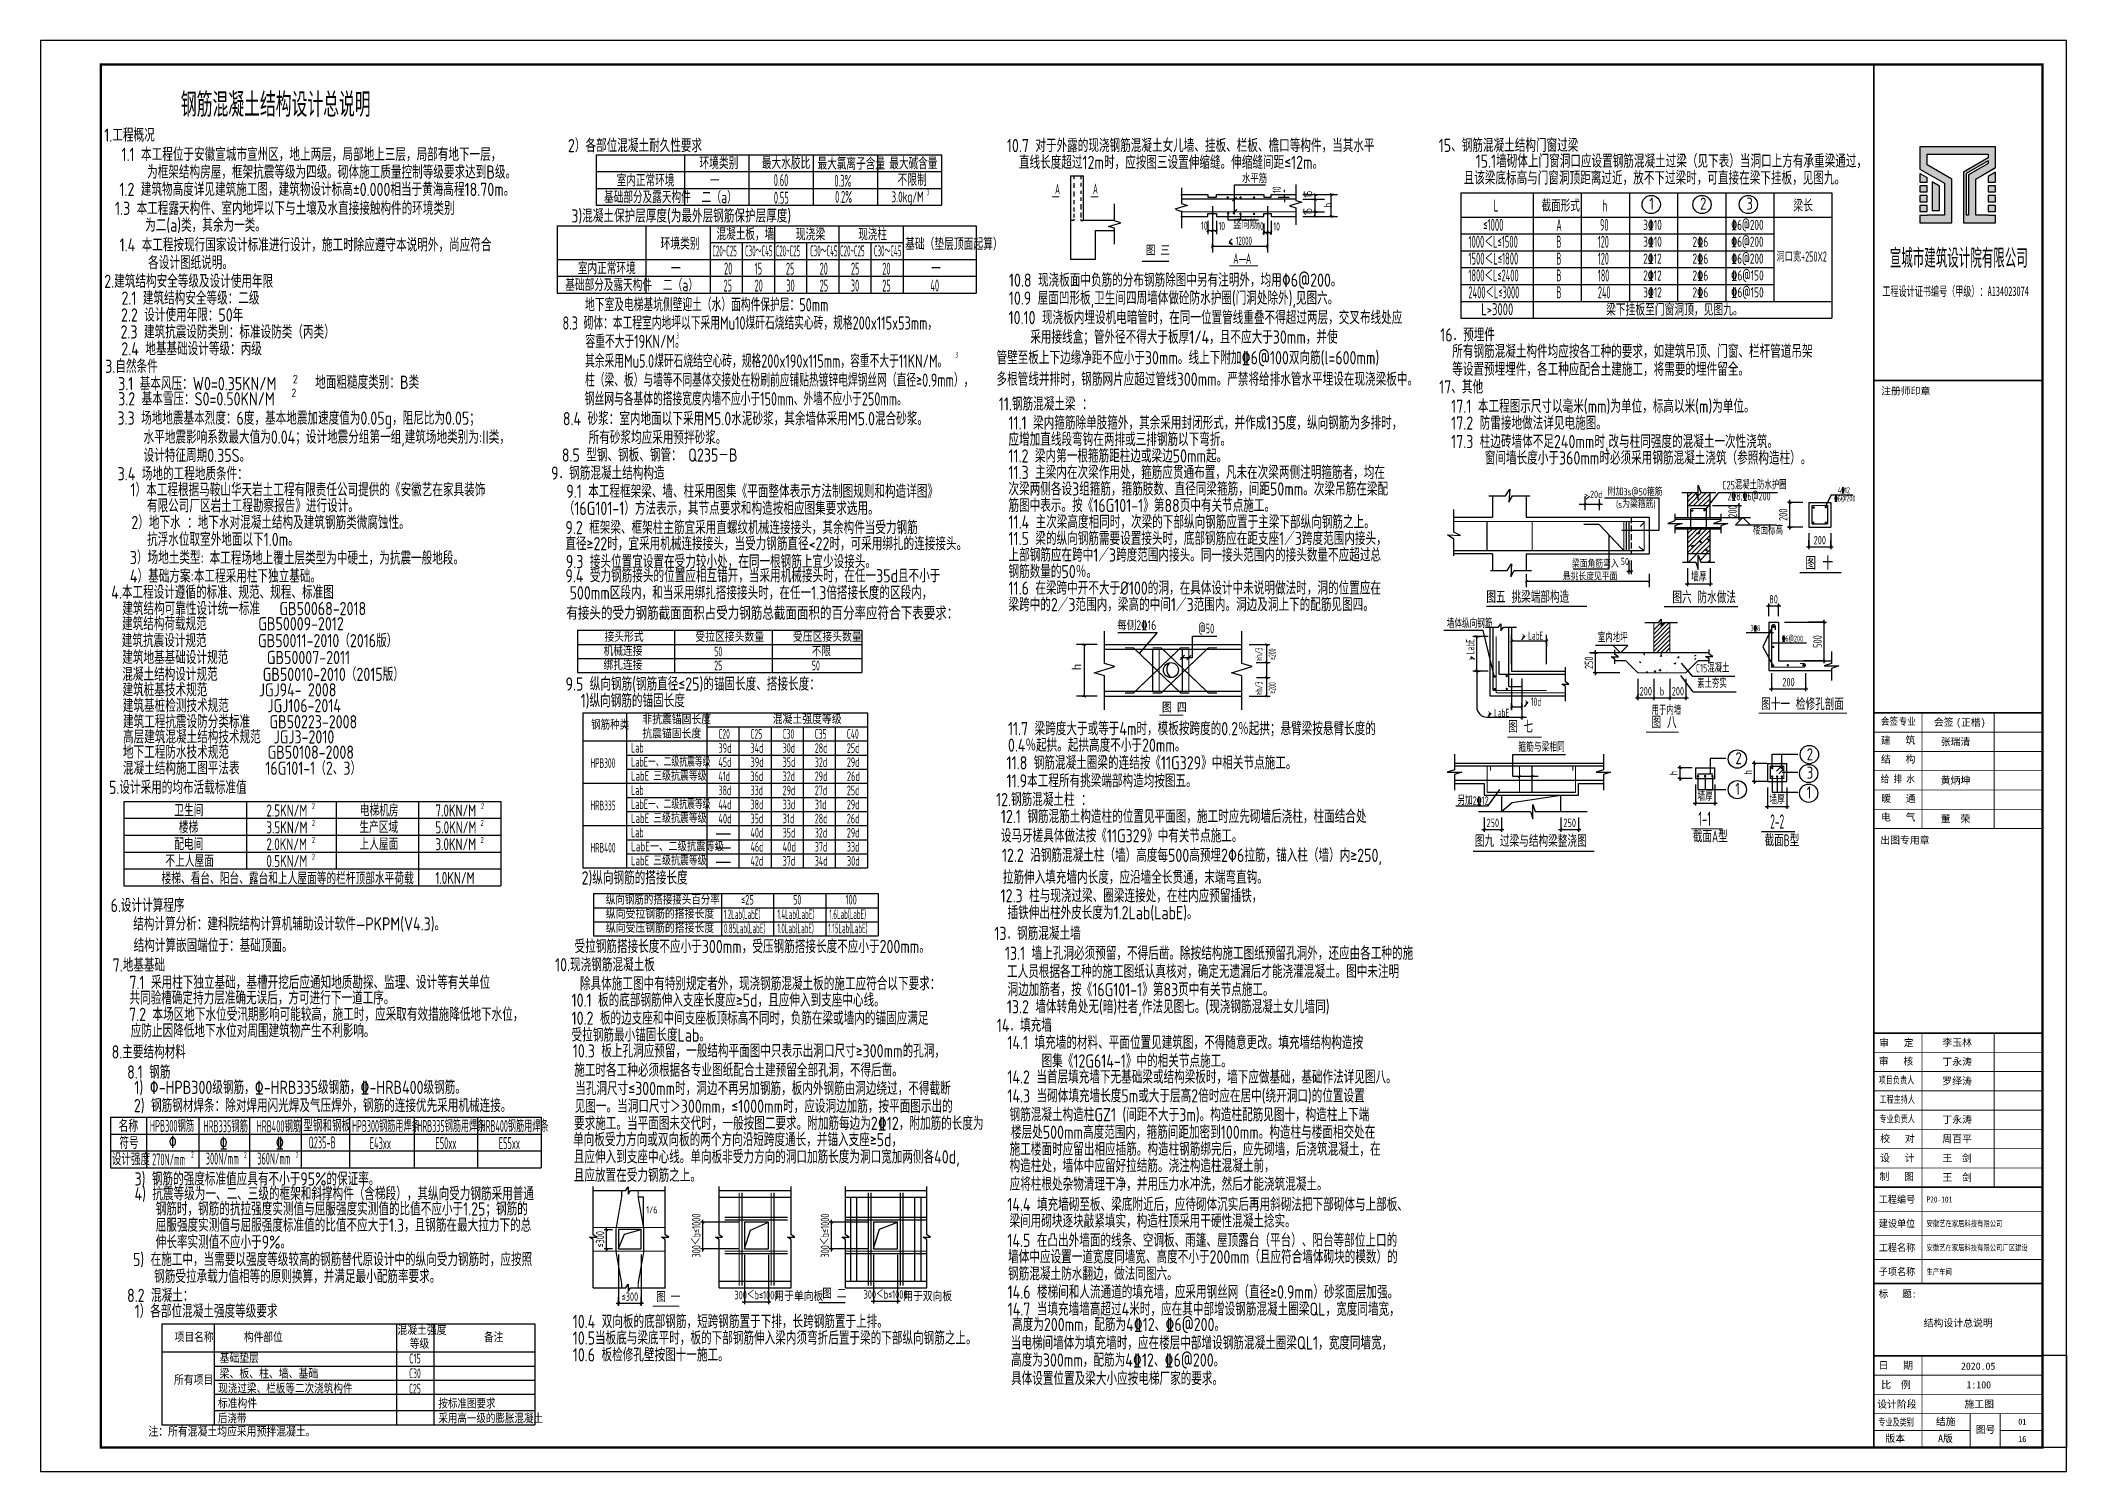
# Model space of a CAD drawing. Extents: x 8243024 to 8945023, y 669070 to 951310.
# Drawn here: x 8246024 to 8330124, y 891910 to 951310 of the extents above; entities that cross this region are included whole.
import ezdxf
from ezdxf.enums import TextEntityAlignment as Align

# ---------------------------------------------------------------- set-up
doc = ezdxf.new("R2010")
doc.units = 0
doc.header["$LTSCALE"] = 1000
for name, pattern in [('2', [18.5, 12, -3, 0.5, -3]), ('3', [5, 3, -2]), ('DASH', [0.35, 0.25, -0.1])]:
    doc.linetypes.add(name, pattern=pattern)
doc.layers.get('0').update_dxf_attribs({"linetype": 'CONTINUOUS'})
doc.layers.get('Defpoints').update_dxf_attribs({"linetype": 'CONTINUOUS'})
for name, color, linetype in [('AUDIT_I_080801173815-0', 253, 'CONTINUOUS'), ('BZ_标准图框', 7, 'CONTINUOUS'), ('D', 2, 'CONTINUOUS'), ('DIM', 3, 'CONTINUOUS'), ('LT', 2, 'CONTINUOUS'), ('PUB_TITLE', 255, 'CONTINUOUS'), ('REIN', 1, 'CONTINUOUS'), ('S_CL', 2, 'CONTINUOUS'), ('TEXT', 7, 'CONTINUOUS'), ('TK(图框线)', 45, 'CONTINUOUS'), ('梁__虚线', 4, '3'), ('檩条', 7, 'CONTINUOUS')]:
    doc.layers.add(name, color=color, linetype=linetype)
doc.layers.add('VHSoft_barcode', color=7, linetype='CONTINUOUS', plot=False)
doc.styles.add('-宋体', font='', dxfattribs={"width": 0.8})
doc.styles.add('_HZTXT', font='tssdeng.shx', dxfattribs={"width": 0.7, "bigfont": 'HZTXT.shx'})
doc.styles.add('AUDIT_I_080801173815-1', font='txt', dxfattribs={"width": 0.7, "height": 10, "bigfont": 'sft:黑体'})
doc.styles.add('HT', font='simhei.ttf')
doc.styles.add('HZTXT', font='tssdeng.shx', dxfattribs={"width": 0.75, "bigfont": 'HZTXT.shx'})
doc.styles.add('TSSD_Dimension', font='Tssdeng.shx', dxfattribs={"width": 0.7, "bigfont": 'tssdchn.shx'})
doc.styles.add('TSSD_REIN', font='Tssdeng.shx', dxfattribs={"width": 0.7, "bigfont": 'hztxt.shx'})
doc.styles.get('-宋体').set_extended_font_data('SimSun')
doc.dimstyles.new('TSSD_20_100', dxfattribs={"dimtxt": 350, "dimasz": 100, "dimexe": 100, "dimexo": 250, "dimgap": 100, "dimtad": 1, "dimdec": 0, "dimlfac": 0.2, "dimzin": 0, "dimdsep": 46, "dimtxsty": 'TSSD_Dimension', "dimblk": 'ARCHTICK', "dimblk1": 'ARCHTICK', "dimblk2": 'ARCHTICK', "dimcen": 0, "dimdle": 100, "dimclrt": 7, "dimadec": 0, "dimazin": 0, "dimtfac": 1, "dimtdec": 0, "dimtix": 1, "dimtmove": 2, "dimatfit": 3, "dimldrblk": 'ARCHTICK', "dimfxl": 0, "dimtolj": 1, "dimtzin": 0, "dimarcsym": 0})

msp = doc.modelspace()

# ---------------------------------------------------------------- texts
at = {"layer": 'D'}
for s, style, width, p in [('附加3s@50箍筋', '_HZTXT', 0.8, (8311084.4, 932422.3)), ('>  ', 'HZTXT', 0.75, (8310106.4, 932306.3)), ('20d', '_HZTXT', 0.8, (8310346.4, 932321.3)), ('(s为梁箍筋)', '_HZTXT', 0.8, (8311423.9, 931905.9)), ('梁面角筋弯入', '_HZTXT', 0.8, (8309593.4, 929431.3)), ('50', '_HZTXT', 0.8, (8311617.1, 929536.6)), ('悬挑长度见平面', '_HZTXT', 0.8, (8309216.3, 928906))]:
    msp.add_text(s, height=300, dxfattribs=dict(at, style=style, width=width)).set_placement(p)
at = {"layer": 'LT'}
for s, height, style, width, p in [('钢筋混凝土结构设计总说明', 1000.008, 'AUDIT_I_080801173815-1', 0.691008, (8251849.3, 948141.6)), ('1.工程概况', 550, 'TSSD_REIN', 0.8, (8248670.4, 947109)), ('15、钢筋混凝土结构门窗过梁', 550, 'TSSD_REIN', 0.8, (8304065.6, 946680.6)), ('水平筋', 342.02, 'TSSD_REIN', 0.750975, (8295900.3, 945398.4)), ('10', 341.99, 'TSSD_REIN', 0.576994, (8294200.6, 943449)), ('10', 342, 'TSSD_REIN', 0.576738, (8294926.6, 943438.7)), ('竖向筋', 342.01, 'TSSD_REIN', 0.750783, (8295525.9, 943498.5)), ('10', 341.99, 'TSSD_REIN', 0.577118, (8296532.7, 943430.1)), ('10', 341.98, 'TSSD_REIN', 0.57676, (8297202.8, 943418.2)), ('12000', 341.99, 'TSSD_REIN', 0.521972, (8295643.7, 942826.5)), ('2.建筑结构安全等级及设计使用年限', 550, 'TSSD_REIN', 0.8, (8248670.7, 941041.4)), ('16．预埋件', 550, 'TSSD_REIN', 0.8, (8304125.6, 938816.3)), ('3.自然条件', 550, 'TSSD_REIN', 0.8, (8248710.8, 937511.8)), ('17、其他', 550, 'TSSD_REIN', 0.8, (8304083.7, 936654.7)), ('11.钢筋混凝土梁 ：', 550, 'TSSD_REIN', 0.8, (8285805, 935948.3)), ('9．钢筋混凝土结构构造', 550, 'TSSD_REIN', 0.8, (8267219.9, 933079.9)), ('4.本工程设计遵循的标准、规范、规程、标准图 ', 550, 'TSSD_REIN', 0.8, (8248960.1, 928132.1)), ('>', 341.3, 'TSSD_REIN', 0.463572, (8307525, 926469.3)), ('LabE', 341.32, 'TSSD_REIN', 0.55519, (8307776.2, 926435.1)), ('图 四', 427.49, 'TSSD_REIN', 0.800154, (8292577.9, 923412.2)), ('>', 341.3, 'TSSD_REIN', 0.463539, (8306110.9, 923263.9)), ('LabE', 341.33, 'TSSD_REIN', 0.555098, (8306362.2, 923229.8)), ('>', 341.3, 'TSSD_REIN', 0.46357, (8307642.7, 923726.8)), ('10d', 341.3, 'TSSD_REIN', 0.566794, (8307893.9, 923692.7)), ('5.设计采用的均布活载标准值', 550, 'TSSD_REIN', 0.8, (8248869.7, 920030.2)), ('12.钢筋混凝土柱 ：', 550, 'TSSD_REIN', 0.8, (8285689.8, 919526.1)), ('6.设计计算程序 ', 550, 'TSSD_REIN', 0.8, (8248932.3, 915134.1)), ('13．钢筋混凝土墙', 550, 'TSSD_REIN', 0.8, (8285618, 913969.5)), ('7.地基基础', 550, 'TSSD_REIN', 0.8, (8249020.1, 912657)), ('10.现浇钢筋混凝土板', 550, 'TSSD_REIN', 0.8, (8267383.7, 912669.4)), ('14．填充墙', 550, 'TSSD_REIN', 0.8, (8285721.6, 910155.7)), ('8.主要结构材料', 550, 'TSSD_REIN', 0.8, (8248977.1, 909049)), ('1/6', 299.98, 'TSSD_REIN', 0.761763, (8271163.7, 902617.4)), ('图 一', 427.51, 'TSSD_REIN', 0.778783, (8271582.3, 898945.2)), ('图 二', 427.51, 'TSSD_REIN', 0.778696, (8278478.3, 899089.7))]:
    msp.add_text(s, height=height, dxfattribs=dict(at, style=style, width=width)).set_placement(p)
at = {"layer": 'LT', "color": 7}
for s, height, style, width, p in [('2）各部位混凝土耐久性要求', 550, 'TSSD_REIN', 0.8, (8267918.6, 946674.3)), ('10.7 对于外露的现浇钢筋混凝土女儿墙、挂板、栏板、檐口等构件，当其水平', 550, 'TSSD_REIN', 0.8, (8286138.6, 946674.5)), ('为框架结构房屋，框架抗震等级为四级。砌体施工质量控制等级要求达到B级。', 550, 'TSSD_REIN', 0.8, (8250449.3, 945572.7)), ('环境类别 ', 500, 'TSSD_REIN', 0.647316, (8273373.5, 945975.8)), ('最大水胶比', 500, 'TSSD_REIN', 0.700141, (8275964.7, 945973.7)), ('最大氯离子含量 ', 500, 'TSSD_REIN', 0.667786, (8278275.4, 945948.9)), ('最大碱含量', 500, 'TSSD_REIN', 0.69342, (8281258.5, 945960.6)), ('直线长度超过12m时，应按图三设置伸缩缝。伸缩缝间距≤12m。', 550, 'TSSD_REIN', 0.8, (8286638.6, 945975.9)), ('15.1墙砌体上门窗洞口应设置钢筋混凝土过梁（见下表）当洞口上方有承重梁通过，', 550, 'TSSD_REIN', 0.8, (8305597.6, 946027.2)), ('室内正常环境', 500, 'TSSD_REIN', 0.695456, (8269938.8, 945254.1)), ('一', 500, 'TSSD_REIN', 0.66485, (8273808.4, 945243.8)), ('0.60', 500, 'TSSD_REIN', 0.533203, (8276459.9, 945264.1)), ('0.3%', 500, 'TSSD_REIN', 0.468382, (8278980, 945238)), ('不限制', 500, 'TSSD_REIN', 0.706043, (8281599.4, 945270.8)), ('A', 427.5, 'TSSD_REIN', 0.463647, (8288137.2, 944930.6)), ('A', 427.5, 'TSSD_REIN', 0.46363, (8289711.9, 944937.3)), ('且该梁底标高与门窗洞顶距离过近，放不下过梁时，可直接在梁下挂板，见图九。', 550, 'TSSD_REIN', 0.8, (8305097.6, 945327.2)), ('    1.3 本工程露天构件、室内地坪以下与土壤及水直接接触构件的环境类别', 550, 'TSSD_REIN', 0.8, (8248049.4, 944069.7)), ('基础部分及露天构件', 500, 'TSSD_REIN', 0.695756, (8269417.1, 944560)), ('二（a）', 500, 'TSSD_REIN', 0.737541, (8273465.9, 944550.6)), ('0.55', 500, 'TSSD_REIN', 0.533203, (8276464.8, 944534.7)), ('0.2% ', 500, 'TSSD_REIN', 0.475, (8279007.5, 944570.2)), ('3.0kg/M', 450, 'TSSD_REIN', 0.642137, (8281348.6, 944594.5)), ('3', 250, 'TSSD_REIN', 0.523849, (8282802.9, 944888.8)), ('L', 500, 'TSSD_REIN', 0.56875, (8306348.3, 944207)), ('截面形式', 500, 'TSSD_REIN', 0.690356, (8308335.8, 944207)), ('h', 500, 'TSSD_REIN', 0.620455, (8310848.3, 944207)), ('1', 500, 'TSSD_REIN', 0.8, (8312805.9, 944287.2)), ('2', 500, 'TSSD_REIN', 0.8, (8314914.2, 944287.2)), ('3', 500, 'TSSD_REIN', 0.8, (8316839.2, 944287.2)), ('梁长', 500, 'TSSD_REIN', 0.677591, (8318785.8, 944207)), ('为二(a)类，其余为一类。', 550, 'TSSD_REIN', 0.8, (8250368.3, 943369.5)), ('3)混凝土保护层厚度(为最外层钢筋保护层厚度)', 550, 'TSSD_REIN', 0.8, (8268058.5, 943754.1)), ('≤1000', 500, 'TSSD_REIN', 0.545052, (8305910.8, 943407)), ('A', 500, 'TSSD_REIN', 0.426562, (8308948.3, 943407)), ('90', 500, 'TSSD_REIN', 0.468382, (8310760.8, 943407)), ('3\x8410', 420.01, 'TSSD_REIN', 0.691187, (8312553.3, 943447)), ('\x846@200', 420.01, 'TSSD_REIN', 0.688542, (8316207.5, 943447)), ('1.4 本工程按现行国家设计标准进行设计，施工时除应遵守本说明外，尚应符合', 550, 'TSSD_REIN', 0.8, (8249306.6, 942551.4)), ('环境类别 ', 500, 'TSSD_REIN', 0.647316, (8271764.1, 942628)), ('C20~C25', 450, 'TSSD_REIN', 0.4, (8273910.2, 942350.2)), ('混凝土板，墙', 500, 'TSSD_REIN', 0.694531, (8274084.8, 943023.9)), ('C30～C45', 450, 'TSSD_REIN', 0.4, (8275271.4, 942351.7)), ('C20~C25', 450, 'TSSD_REIN', 0.4, (8276540.8, 942351.7)), ('现浇梁', 500, 'TSSD_REIN', 0.685221, (8277370.3, 943011.5)), ('C30～C45', 450, 'TSSD_REIN', 0.4, (8277971.4, 942351.7)), ('C20~C25', 450, 'TSSD_REIN', 0.4, (8279213.7, 942351.7)), ('现浇柱', 500, 'TSSD_REIN', 0.688915, (8279970.3, 943011.5)), ('C30～C45', 450, 'TSSD_REIN', 0.4, (8280620.4, 942351.7)), ('基础（垫层顶面起算）', 500, 'TSSD_REIN', 0.6, (8281915.2, 942611.5)), ('图 三', 427.49, 'TSSD_REIN', 0.78574, (8291902.5, 942386.1)), ('1000＜L≤1500', 500, 'TSSD_REIN', 0.539651, (8305298.3, 942707)), ('B', 500, 'TSSD_REIN', 0.4875, (8308948.3, 942707)), ('120', 500, 'TSSD_REIN', 0.5005, (8310673.3, 942707)), ('3\x8410', 420.01, 'TSSD_REIN', 0.691187, (8312553.3, 942747)), ('2\x846', 420, 'TSSD_REIN', 0.714825, (8314595, 942744.7)), ('\x846@200', 420.01, 'TSSD_REIN', 0.688542, (8316207.5, 942747)), ('各设计图纸说明。', 550, 'TSSD_REIN', 0.8, (8250492.1, 941812.8)), ('室内正常环境', 500, 'TSSD_REIN', 0.695456, (8268329.4, 941606.2)), ('20', 500, 'TSSD_REIN', 0.468382, (8274399, 941596)), ('15', 500, 'TSSD_REIN', 0.530833, (8275665.7, 941589.2)), ('25', 500, 'TSSD_REIN', 0.468382, (8276965.7, 941589.2)), ('20', 500, 'TSSD_REIN', 0.468382, (8278365.7, 941589.2)), ('25', 500, 'TSSD_REIN', 0.468382, (8279665.7, 941589.2)), ('20', 500, 'TSSD_REIN', 0.468382, (8280965.7, 941589.2)), ('A  A', 427.49, 'TSSD_REIN', 0.488174, (8295537, 942045.7)), ('1500＜L≤1800', 500, 'TSSD_REIN', 0.539651, (8305298.3, 942007)), ('B', 500, 'TSSD_REIN', 0.4875, (8308948.3, 942007)), ('120', 500, 'TSSD_REIN', 0.5005, (8310673.3, 942007)), ('2\x8412', 420.01, 'TSSD_REIN', 0.691187, (8312553.3, 942047)), ('2\x846', 420, 'TSSD_REIN', 0.714825, (8314595, 942044.7)), ('\x846@200', 420.01, 'TSSD_REIN', 0.688542, (8316207.5, 942047)), ('洞口宽+250X2', 420.01, 'TSSD_REIN', 0.6, (8318087.8, 942132)), ('基础部分及露天构件', 500, 'TSSD_REIN', 0.695756, (8267807.7, 940912.1)), ('二（a）', 500, 'TSSD_REIN', 0.737541, (8271856.5, 940902.7)), ('一', 500, 'TSSD_REIN', 0.66485, (8272199, 941596)), ('25', 500, 'TSSD_REIN', 0.468382, (8274376.5, 940889.2)), ('20', 500, 'TSSD_REIN', 0.468382, (8275665.7, 940889.2)), ('30', 500, 'TSSD_REIN', 0.468382, (8276982.4, 940889.2)), ('25', 500, 'TSSD_REIN', 0.468382, (8278365.7, 940889.2)), ('30', 500, 'TSSD_REIN', 0.468382, (8279661.5, 940889.2)), ('25', 500, 'TSSD_REIN', 0.468382, (8280965.7, 940889.2)), ('40', 500, 'TSSD_REIN', 0.468382, (8282965.7, 940889.2)), ('一', 500, 'TSSD_REIN', 0.66485, (8282999, 941596)), ('10.8 现浇板面中负筋的分布钢筋除图中另有注明外，均用\x826@200。', 550, 'TSSD_REIN', 0.8, (8286223.4, 941088)), ('1800＜L≤2400', 500, 'TSSD_REIN', 0.529795, (8305298.3, 941307)), ('2400＜L≤3000', 500, 'TSSD_REIN', 0.520291, (8305298.3, 940607)), ('B', 500, 'TSSD_REIN', 0.4875, (8308948.3, 941307)), ('B', 500, 'TSSD_REIN', 0.4875, (8308948.3, 940607)), ('180', 500, 'TSSD_REIN', 0.5005, (8310673.3, 941307)), ('240', 500, 'TSSD_REIN', 0.463426, (8310673.3, 940607)), ('2\x8412', 420.01, 'TSSD_REIN', 0.691187, (8312553.3, 941347)), ('2\x846', 420, 'TSSD_REIN', 0.714825, (8314595, 941344.7)), ('\x846@150', 420.01, 'TSSD_REIN', 0.712702, (8316207.5, 941347)), ('\x846@150', 420.01, 'TSSD_REIN', 0.712702, (8316207.5, 940647)), ('  2.2 设计使用年限：50年 ', 550, 'TSSD_REIN', 0.8, (8248830.8, 939641.4)), ('  2.1 建筑结构安全等级：二级 ', 550, 'TSSD_REIN', 0.8, (8248850.7, 940341.4)), ('10.9 屋面凹形板,卫生间四周墙体做砼防水护圈(门洞处除外),见图六。', 550, 'TSSD_REIN', 0.8, (8286220, 940342.4)), ('L>3000', 500, 'TSSD_REIN', 0.670036, (8305829.8, 939907)), ('梁下挂板至门窗洞顶，见图九。', 500, 'TSSD_REIN', 0.771473, (8311014.4, 939888.3)), ('3\x8412', 420.01, 'TSSD_REIN', 0.691187, (8312553.3, 940647)), ('2\x846', 420, 'TSSD_REIN', 0.714825, (8314595, 940644.7)), ('10.10 现浇板内埋设机电暗管时，在同一位置管线重叠不得超过两层，交叉布线处应', 550, 'TSSD_REIN', 0.8, (8286208.5, 939532.5)), ('3', 250, 'TSSD_REIN', 0.523849, (8272412.9, 938938)), ('采用接线盒；管外径不得大于板厚1/4，且不应大于30mm，并使', 550, 'TSSD_REIN', 0.8, (8287108.8, 938724.1)), ('所有钢筋混凝土构件均应按各工种的要求，如建筑吊顶、门窗、栏杆管道吊架', 550, 'TSSD_REIN', 0.8, (8304625.6, 938130.5)), ('3', 250, 'TSSD_REIN', 0.523849, (8284000.9, 938135.1)), ('管壁至板上下边缘净距不应小于30mm。线上下附加\x846@100双向筋(l=600mm)', 550, 'TSSD_REIN', 0.8, (8285707.2, 937866.8)), ('等设置预埋埋件，各工种应配合土建施工，将需要的埋件留全。', 550, 'TSSD_REIN', 0.8, (8304625.6, 937387.4)), ('3.1 基本风压：W0=0.35KN/M', 550, 'TSSD_REIN', 0.8, (8249247, 936793.6)), ('2', 350, 'TSSD_REIN', 0.920846, (8256497.5, 937080)), ('  地面粗糙度类别：B类 ', 550, 'TSSD_REIN', 0.8, (8256891.1, 936849.5)), ('多根管线并排时，钢筋网片应超过管线300mm。严禁将给排水管水平埋设在现浇梁板中。', 550, 'TSSD_REIN', 0.8, (8285707.2, 936974.8)), ('3.2 基本雪压：S0=0.50KN/M', 550, 'TSSD_REIN', 0.8, (8249247, 936161)), ('2', 350, 'TSSD_REIN', 0.920846, (8256433.5, 936508.8)), ('17.1 本工程图示尺寸以毫米(mm)为单位，标高以米(m)为单位。', 550, 'TSSD_REIN', 0.8, (8304583.7, 935852.3)), ('3.3 场地地震基本烈度：6度，基本地震加速度值为0.05g，阻尼比为0.05；', 550, 'TSSD_REIN', 0.8, (8249218.2, 935358.9)), ('8.4 砂浆：室内地面以下采用M5.0水泥砂浆，其余墙体采用M5.0混合砂浆。', 550, 'TSSD_REIN', 0.8, (8267707.9, 935337.6)), ('11.1 梁内箍筋除单肢箍外，其余采用封闭形式，并作成135度，纵向钢筋为多排时，', 550, 'TSSD_REIN', 0.8, (8286205, 935162.6)), ('17.2 防雷接地做法详见电施图。', 550, 'TSSD_REIN', 0.8, (8304583.7, 935153.7)), ('8.5 型钢、钢板、钢管： Q235－B ', 550, 'TSSD_REIN', 0.8, (8267666.2, 933826.6)), ('所有砂浆均应采用预拌砂浆。', 550, 'TSSD_REIN', 0.8, (8268776.3, 934554.6)), ('11.2 梁内第一根箍筋距柱边或梁边50mm起。', 550, 'TSSD_REIN', 0.8, (8286205, 933791.2)), ('应增加直线段弯钩在两排或三排钢筋以下弯折。', 550, 'TSSD_REIN', 0.8, (8286205, 934476.9)), ('17.3 柱边砖墙体不足240mm时,改与柱同强度的混凝土一次性浇筑。', 550, 'TSSD_REIN', 0.8, (8304578.6, 934387.1)), ('3.4 场地的工程地质条件：', 550, 'TSSD_REIN', 0.8, (8249226.9, 933051.9)), ('11.3 主梁内在次梁作用处，箍筋应贯通布置，凡未在次梁两侧注明箍筋者，均在', 550, 'TSSD_REIN', 0.8, (8286205, 933105.5)), ('窗间墙长度小于360mm时必须采用钢筋混凝土浇筑（参照构造柱）。', 550, 'TSSD_REIN', 0.8, (8305976.9, 933707)), ('9.1 本工程框架梁、墙、柱采用图集《平面整体表示方法制图规则和构造详图》', 550, 'TSSD_REIN', 0.8, (8267849.4, 932323)), ('次梁两侧各设3组箍筋，箍筋肢数、直径同梁箍筋，间距50mm。次梁吊筋在梁配', 550, 'TSSD_REIN', 0.8, (8286205, 932419.8)), ('C25混凝土防水护圈', 350, 'TSSD_REIN', 0.650271, (8315839.6, 932679.2)), ('4\x8412', 250, 'TSSD_REIN', 0.641955, (8320636.4, 932516.9)), ('（16G101-1）方法表示，其节点要求和构造按相应图集要求选用。', 550, 'TSSD_REIN', 0.8, (8267743.6, 931614.2)), ('筋图中表示。按《16G101-1》第88页中有关节点施工。', 550, 'TSSD_REIN', 0.8, (8286205, 931734.1)), ('2%%1328;%%1326@200', 350, 'TSSD_REIN', 0.650271, (8316051.3, 932219.9)), ('\x846@200', 250, 'TSSD_REIN', 0.641955, (8320490.6, 932176.1)), ('2）地下水 ：地下水对混凝土结构及建筑钢筋类微腐蚀性。', 550, 'TSSD_REIN', 0.8, (8249796.5, 931027.7)), ('9.2 框架梁、框架柱主筋宜采用直螺纹机械连接接头，其余构件当受力钢筋', 550, 'TSSD_REIN', 0.8, (8267812.4, 930817.3)), ('11.4 主次梁高度相同时，次梁的下部纵向钢筋应置于主梁下部纵向钢筋之上。', 550, 'TSSD_REIN', 0.8, (8286205, 931048.3)), ('楼面标高', 350, 'TSSD_REIN', 0.660181, (8317107.9, 930798.6)), ('3）场地土类型:', 550, 'TSSD_REIN', 0.8, (8249732.9, 929571.9)), ('抗浮水位取室外地面以下1.0m。', 550, 'TSSD_REIN', 0.8, (8250447.4, 930325.4)), ('直径≥22时，宜采用机械连接接头，当受力钢筋直径<22时，可采用绑扎的连接接头。', 550, 'TSSD_REIN', 0.8, (8267812.4, 930146.3)), ('11.5 梁的纵向钢筋需要设置接头时，底部钢筋应在距支座1／3跨度范围内接头，', 550, 'TSSD_REIN', 0.8, (8286205, 930362.6)), ('上部钢筋应在跨中1／3跨度范围内接头。同一接头范围内的接头数量不应超过总', 550, 'TSSD_REIN', 0.8, (8286205, 929676.9)), ('9.4 受力钢筋接头的位置应相互错开，当采用机械接头时，在任一35d且不小于', 550, 'TSSD_REIN', 0.8, (8267813.4, 928814.8)), ('9.3 接头位置宜设置在受力较小处，在同一根钢筋上宜少设接头。', 550, 'TSSD_REIN', 0.8, (8267831.7, 929404.4)), ('钢筋数量的50％。', 550, 'TSSD_REIN', 0.8, (8286205, 928991.2)), ('图 十', 550, 'TSSD_REIN', 0.8, (8319289, 929339.3)), ('500mm区段内，和当采用绑扎搭接接头时，在任一1.3倍搭接长度的区段内，', 550, 'TSSD_REIN', 0.8, (8267985.1, 928108.3)), ('11.6 在梁跨中开不大于%%c100的洞，在具体设计中未说明做法时，洞的位置应在', 550, 'TSSD_REIN', 0.8, (8286205, 928305.5)), ('图五 挑梁端部构造', 500, 'TSSD_REIN', 0.8, (8306042.4, 927961.4)), ('图六 防水做法', 500, 'TSSD_REIN', 0.8, (8313762.6, 927942.9)), ('建筑结构可靠性设计统一标准   GB50068-2018', 550, 'TSSD_REIN', 0.8, (8249418.1, 927455.2)), ('有接头的受力钢筋截面面积占受力钢筋总截面面积的百分率应符合下表要求：', 550, 'TSSD_REIN', 0.869927, (8267853.3, 927261.9)), ('梁跨中的2／3范围内，梁高的中间1／3范围内。洞边及洞上下的配筋见图四。', 550, 'TSSD_REIN', 0.8, (8286205, 927619.8)), ('建筑结构荷载规范        GB50009-2012', 550, 'TSSD_REIN', 0.8, (8249407.7, 926823.6)), ('接头形式', 400, 'TSSD_REIN', 0.750385, (8269436.1, 926348.9)), ('受拉区接头数量', 400, 'TSSD_REIN', 0.755834, (8273204.6, 926348.9)), ('受压区接头数量', 400, 'TSSD_REIN', 0.755852, (8277256, 926348.9)), ('每侧', 400, 'TSSD_REIN', 0.942431, (8290718.1, 926829.8)), ('2\x8416', 400, 'TSSD_REIN', 0.778303, (8291508.9, 926842)), ('@50', 400, 'TSSD_REIN', 0.567943, (8294089.3, 926700)), ('墙体纵向钢筋', 350, 'TSSD_REIN', 0.668929, (8304400.4, 926924.5)), ('3\x848', 250, 'TSSD_REIN', 0.641955, (8317007.5, 926790.7)), ('建筑抗震设计规范        GB50011-2010（2016版）', 550, 'TSSD_REIN', 0.8, (8249396.9, 926123.6)), ('建筑地基基础设计规范      GB50007-2011', 550, 'TSSD_REIN', 0.8, (8249418.1, 925423.6)), ('机械连接', 400, 'TSSD_REIN', 0.745901, (8269396.1, 925763.2)), ('50', 400, 'TSSD_REIN', 0.509026, (8273992.4, 925749.8)), ('不限', 400, 'TSSD_REIN', 0.764484, (8278043.9, 925749.8)), ('室内地坪', 350, 'TSSD_REIN', 0.650271, (8310672, 926338.2)), ('\x846@200', 250, 'TSSD_REIN', 0.641955, (8318316.2, 926361.3)), ('混凝土结构设计规范       GB50010-2010（2015版）', 550, 'TSSD_REIN', 0.8, (8249418.1, 924723.6)), ('绑扎连接', 400, 'TSSD_REIN', 0.745901, (8269396.1, 925177.4)), ('25', 400, 'TSSD_REIN', 0.509026, (8273992.4, 925164.1)), ('50', 400, 'TSSD_REIN', 0.509119, (8278043.9, 925164.1)), ('C15混凝土', 350, 'TSSD_REIN', 0.650271, (8314740.8, 925082.5)), ('建筑桩基技术规范        JGJ94- 2008 ', 550, 'TSSD_REIN', 0.8, (8249427.9, 924080.2)), ('9.5 纵向钢筋(钢筋直径≤25)的锚固长度、搭接长度：', 550, 'TSSD_REIN', 0.8, (8267818.9, 924321.2)), ('素土夯实', 350, 'TSSD_REIN', 0.650271, (8314794.4, 924439.4)), ('建筑基桩检测技术规范      JGJ106-2014', 550, 'TSSD_REIN', 0.8, (8249440.4, 923425.8)), ('1)纵向钢筋的锚固长度', 550, 'TSSD_REIN', 0.8, (8268444.9, 923630.2)), ('用于内墙', 350, 'TSSD_REIN', 0.650271, (8312901.3, 923328.5)), ('图十一 检修孔剖面', 500, 'TSSD_REIN', 0.8, (8317445.8, 923514.8)), ('钢筋种类', 400, 'TSSD_REIN', 0.759518, (8268879.1, 922705)), ('抗震锚固长度', 400, 'TSSD_REIN', 0.754923, (8271003.7, 922339.3)), ('非抗震锚固长度', 400, 'TSSD_REIN', 0.755781, (8271003.7, 922925)), ('C20', 400, 'TSSD_REIN', 0.49454, (8274163.5, 922326.4)), ('C25', 400, 'TSSD_REIN', 0.49454, (8275496.9, 922326.4)), ('混凝土强度等级', 400, 'TSSD_REIN', 0.757558, (8276415.6, 922938)), ('C30', 400, 'TSSD_REIN', 0.494656, (8276830.1, 922326.4)), ('C35', 400, 'TSSD_REIN', 0.49454, (8278163.5, 922326.4)), ('C40', 400, 'TSSD_REIN', 0.49454, (8279496.9, 922326.4)), ('11.7 梁跨度大于或等于4m时，模板按跨度的0.2％起拱；悬臂梁按悬臂长度的', 550, 'TSSD_REIN', 0.8, (8286183.5, 922469.3)), ('图 七', 500, 'TSSD_REIN', 0.8, (8306945.8, 922573.9)), ('图 八', 500, 'TSSD_REIN', 0.8, (8312899.4, 922764.2)), ('Lab', 400, 'TSSD_REIN', 0.596899, (8270537.4, 921753.6)), ('39d', 400, 'TSSD_REIN', 0.566661, (8274163.5, 921740.6)), ('34d', 400, 'TSSD_REIN', 0.523071, (8275496.9, 921740.6)), ('30d', 400, 'TSSD_REIN', 0.523193, (8276830.1, 921740.6)), ('28d', 400, 'TSSD_REIN', 0.523071, (8278163.5, 921740.6)), ('25d', 400, 'TSSD_REIN', 0.523071, (8279496.9, 921740.6)), ('0.4％起拱。起拱高度不小于20mm。', 550, 'TSSD_REIN', 0.8, (8286183.5, 921783.6)), ('箍筋与梁相同', 350, 'TSSD_REIN', 0.679767, (8307371.4, 921793.2)), ('2', 500, 'TSSD_REIN', 0.8, (8316381.7, 921266.9)), ('2', 500, 'TSSD_REIN', 0.8, (8319341.9, 921428.8)), ('HPB300', 400, 'TSSD_REIN', 0.482018, (8268853.2, 921116.1)), ('LabE一、二级抗震等级', 400, 'TSSD_REIN', 0.6, (8270537.4, 921167.9)), ('LabE 三级抗震等级', 400, 'TSSD_REIN', 0.684719, (8270537.4, 920582.2)), ('45d', 400, 'TSSD_REIN', 0.523071, (8274163.5, 921154.9)), ('41d', 400, 'TSSD_REIN', 0.523071, (8274163.5, 920569.2)), ('36d', 400, 'TSSD_REIN', 0.523071, (8275496.9, 920569.2)), ('39d', 400, 'TSSD_REIN', 0.566661, (8275496.9, 921154.9)), ('35d', 400, 'TSSD_REIN', 0.523193, (8276830.1, 921154.9)), ('32d', 400, 'TSSD_REIN', 0.523193, (8276830.1, 920569.2)), ('32d', 400, 'TSSD_REIN', 0.523071, (8278163.5, 921154.9)), ('29d', 400, 'TSSD_REIN', 0.523071, (8278163.5, 920569.2)), ('29d', 400, 'TSSD_REIN', 0.523071, (8279496.9, 921154.9)), ('26d', 400, 'TSSD_REIN', 0.566661, (8279496.9, 920569.2)), ('11.8 钢筋混凝土圈梁的连结按《11G329》中相关节点施工。', 550, 'TSSD_REIN', 0.8, (8286126, 921051.4)), ('11.9本工程所有挑梁端部构造均按图五。', 550, 'TSSD_REIN', 0.8, (8286126, 920302.3)), ('3', 500, 'TSSD_REIN', 0.8, (8319341.9, 920667.3)), ('Lab', 400, 'TSSD_REIN', 0.596899, (8270537.4, 919996.4)), ('38d', 400, 'TSSD_REIN', 0.523071, (8274163.5, 919983.5)), ('33d', 400, 'TSSD_REIN', 0.523071, (8275496.9, 919983.5)), ('29d', 400, 'TSSD_REIN', 0.523193, (8276830.1, 919983.5)), ('27d', 400, 'TSSD_REIN', 0.523071, (8278163.5, 919983.5)), ('25d', 400, 'TSSD_REIN', 0.523071, (8279496.9, 919983.5)), ('1', 500, 'TSSD_REIN', 0.8, (8316380.6, 919997.3)), ('1', 500, 'TSSD_REIN', 0.8, (8319341.9, 919850.6)), ('卫生间', 500, 'TSSD_REIN', 0.7, (8251577.7, 919102.7)), ('2.5KN/M ', 500, 'TSSD_REIN', 0.7, (8255400.1, 919097.4)), ('2', 250, '_HZTXT', 0.7, (8257288.2, 919402.9)), ('电梯机房', 500, 'TSSD_REIN', 0.7, (8259277.9, 919102.7)), ('7.0KN/M ', 500, 'TSSD_REIN', 0.7, (8262415.3, 919097.4)), ('2', 250, '_HZTXT', 0.7, (8264306.4, 919402.9)), ('HRB335', 400, 'TSSD_REIN', 0.482018, (8268853.2, 919358.9)), ('LabE一、二级抗震等级', 400, 'TSSD_REIN', 0.6, (8270537.4, 919410.7)), ('LabE 三级抗震等级', 400, 'TSSD_REIN', 0.684719, (8270537.4, 918825)), ('44d', 400, 'TSSD_REIN', 0.523071, (8274163.5, 919397.8)), ('40d', 400, 'TSSD_REIN', 0.566661, (8274163.5, 918812.1)), ('38d', 400, 'TSSD_REIN', 0.523071, (8275496.9, 919397.8)), ('35d', 400, 'TSSD_REIN', 0.523071, (8275496.9, 918812.1)), ('33d', 400, 'TSSD_REIN', 0.523193, (8276830.1, 919397.8)), ('31d', 400, 'TSSD_REIN', 0.566793, (8276830.1, 918812.1)), ('28d', 400, 'TSSD_REIN', 0.523071, (8278163.5, 918812.1)), ('31d', 400, 'TSSD_REIN', 0.566661, (8278163.5, 919397.8)), ('29d', 400, 'TSSD_REIN', 0.523071, (8279496.9, 919397.8)), ('26d', 400, 'TSSD_REIN', 0.523071, (8279496.9, 918812.1)), ('12.1 钢筋混筋土构造柱的位置见平面图，施工时应先砌墙后浇柱，柱面结合处', 550, 'TSSD_REIN', 0.8, (8285890.1, 918823.5)), ('另加2\x8412', 350, 'TSSD_REIN', 0.666977, (8304843.2, 919584)), ('楼梯', 500, 'TSSD_REIN', 0.7, (8251765.1, 918402.7)), ('3.5KN/M ', 500, 'TSSD_REIN', 0.7, (8255399.3, 918397.4)), ('2', 250, '_HZTXT', 0.7, (8257286.5, 918702.9)), ('生产区域', 500, 'TSSD_REIN', 0.7, (8259257.2, 918402.7)), ('5.0KN/M ', 500, 'TSSD_REIN', 0.7, (8262415.3, 918397.4)), ('2', 250, '_HZTXT', 0.7, (8264285.8, 918702.9)), ('Lab', 400, 'TSSD_REIN', 0.596899, (8270537.4, 918239.3)), ('40d', 400, 'TSSD_REIN', 0.523071, (8275496.9, 918226.4)), ('35d', 400, 'TSSD_REIN', 0.523193, (8276830.1, 918226.4)), ('32d', 400, 'TSSD_REIN', 0.523071, (8278163.5, 918226.4)), ('29d', 400, 'TSSD_REIN', 0.523071, (8279496.9, 918226.4)), ('设马牙槎具体做法按《11G329》中有关节点施工。', 550, 'TSSD_REIN', 0.8, (8285890.1, 918023.5)), ('图九 过梁与结构梁整浇图', 500, 'TSSD_REIN', 0.8, (8305564.6, 917832.3)), ('截面A型', 500, 'TSSD_REIN', 0.588352, (8314616.1, 918022.6)), ('截面B型', 500, 'TSSD_REIN', 0.609593, (8317593.6, 917856.8)), ('不上人屋面 ', 500, 'TSSD_REIN', 0.7, (8251207.1, 917002.7)), ('配电间', 500, 'TSSD_REIN', 0.7, (8251574.9, 917702.7)), ('2.0KN/M ', 500, 'TSSD_REIN', 0.7, (8255399.3, 917697.4)), ('2', 250, '_HZTXT', 0.7, (8257286.5, 918002.9)), ('2', 250, '_HZTXT', 0.7, (8257286.5, 917302.9)), ('上人屋面', 500, 'TSSD_REIN', 0.7, (8259266, 917702.7)), ('3.0KN/M ', 500, 'TSSD_REIN', 0.7, (8262415.3, 917697.4)), ('2', 250, '_HZTXT', 0.7, (8264285.8, 918002.9)), ('HRB400', 400, 'TSSD_REIN', 0.482018, (8268853.2, 917601.8)), ('LabE一、二级抗震等级', 400, 'TSSD_REIN', 0.711891, (8270537.4, 917653.6)), ('46d', 400, 'TSSD_REIN', 0.523071, (8275496.9, 917640.6)), ('40d', 400, 'TSSD_REIN', 0.566793, (8276830.1, 917640.6)), ('37d', 400, 'TSSD_REIN', 0.523071, (8278163.5, 917640.6)), ('33d', 400, 'TSSD_REIN', 0.523071, (8279496.9, 917640.6)), ('12.2 沿钢筋混凝土柱（墙）高度每500高预埋2\x826拉筋，锚入柱（墙）内≥250,', 550, 'TSSD_REIN', 0.8, (8285934.1, 917211.2)), ('楼梯、看台、阳台、露台和上人屋面等的栏杆顶部水平荷载', 500, 'TSSD_REIN', 0.7, (8251050.2, 916281.8)), ('0.5KN/M ', 500, 'TSSD_REIN', 0.7, (8255399.3, 916997.4)), ('1.0KN/M ', 500, 'TSSD_REIN', 0.7, (8262415.3, 916297.4)), ('2)纵向钢筋的搭接长度', 550, 'TSSD_REIN', 0.8, (8268485.6, 916275)), ('LabE 三级抗震等级', 400, 'TSSD_REIN', 0.684719, (8270537.4, 917067.9)), ('42d', 400, 'TSSD_REIN', 0.523071, (8275496.9, 917054.9)), ('37d', 400, 'TSSD_REIN', 0.523193, (8276830.1, 917054.9)), ('34d', 400, 'TSSD_REIN', 0.523071, (8278163.5, 917054.9)), ('30d', 400, 'TSSD_REIN', 0.566661, (8279496.9, 917054.9)), ('拉筋伸入填充墙内长度，应沿墙全长贯通，末端弯直钩。', 550, 'TSSD_REIN', 0.8, (8285972.4, 916299.1)), ('纵向钢筋的搭接接头百分率', 400, 'TSSD_REIN', 0.758404, (8269491.1, 915442)), ('12.3 柱与现浇过梁、圈梁连接处，在柱内应预留插铁， ', 550, 'TSSD_REIN', 0.8, (8285878.3, 915533)), ('纵向受拉钢筋的搭接长度', 400, 'TSSD_REIN', 0.757632, (8269491.1, 914856.2)), ('1.2Lab(LabE)', 400, 'TSSD_REIN', 0.45, (8274388.7, 914841)), ('≤25', 400, 'TSSD_REIN', 0.618209, (8275105.1, 915442)), ('1.4Lab(LabE)', 400, 'TSSD_REIN', 0.45, (8276612.7, 914841)), ('50', 400, 'TSSD_REIN', 0.509119, (8277271.8, 915442)), ('1.6Lab(LabE)', 400, 'TSSD_REIN', 0.45, (8278769.4, 914841)), ('100', 400, 'TSSD_REIN', 0.544058, (8279438.5, 915442)), ('插铁伸出柱外皮长度为1.2Lab(LabE)。', 550, 'TSSD_REIN', 0.8, (8286167.4, 914829)), ('结构计算分析：建科院结构计算机辅助设计软件—PKPM(V4.3)。', 550, 'TSSD_REIN', 0.8, (8249873, 914364.7)), ('纵向受压钢筋的搭接长度', 400, 'TSSD_REIN', 0.757632, (8269491.1, 914270.5)), ('0.85Lab(LabE)', 400, 'TSSD_REIN', 0.45, (8274388.7, 914255.2)), ('1.0Lab(LabE)', 400, 'TSSD_REIN', 0.45, (8276612.7, 914255.2)), ('1.15Lab(LabE)', 400, 'TSSD_REIN', 0.45, (8278725.3, 914255.2)), ('受拉钢筋搭接长度不应小于300mm，受压钢筋搭接长度不应小于200mm。', 550, 'TSSD_REIN', 0.8, (8268194.1, 913426.8)), ('13.1 墙上孔洞必须预留，不得后凿。除按结构施工图纸预留孔洞外，还应由各工种的施', 550, 'TSSD_REIN', 0.8, (8286058.7, 913146)), ('除具体施工图中有特别规定者外，现浇钢筋混凝土板的施工应符合以下要求：', 550, 'TSSD_REIN', 0.8, (8268418.2, 911883.7)), ('工人员根据各工种的施工图纸认真核对，确定无遗漏后才能浇灌混凝土。图中未注明', 550, 'TSSD_REIN', 0.8, (8286143.7, 912387.4)), ('共同验槽确定持力层准确无误后，方可进行下一道工序。', 550, 'TSSD_REIN', 0.8, (8249715.1, 911292.2)), ('10.1 板的底部钢筋伸入支座长度应≥5d，且应伸入到支座中心线。', 550, 'TSSD_REIN', 0.8, (8268069.4, 911198)), ('洞边加筋者，按《16G101-1》第83页中有关节点施工。', 550, 'TSSD_REIN', 0.8, (8286164.6, 911638.1)), ('7.2 本场区地下水位受汛期影响可能较高，施工时，应采取有效措施降低地下水位，', 550, 'TSSD_REIN', 0.8, (8249699.8, 910609.9)), ('10.2 板的边支座和中间支座板顶标高不同时，负筋在梁或墙内的锚固应满足', 550, 'TSSD_REIN', 0.8, (8268069.4, 910450.3)), ('13.2 墙体转角处无(暗)柱者,作法见图七。(现浇钢筋混凝土女儿墙同)', 550, 'TSSD_REIN', 0.8, (8286139.9, 910926.2)), ('应防止因降低地下水位对周围建筑物产生不利影响。', 550, 'TSSD_REIN', 0.8, (8249769.9, 909926.6)), ('受拉钢筋最小锚固长度Lab。', 550, 'TSSD_REIN', 0.8, (8268069.4, 909750.3)), ('14.1 填充墙的材料、平面位置见建筑图，不得随意更改。填充墙结构构造按', 550, 'TSSD_REIN', 0.8, (8286160.4, 909439.3)), ('10.3 板上孔洞应预留，一般结构平面图中只表示出洞口尺寸≥300mm的孔洞，', 550, 'TSSD_REIN', 0.8, (8268119.9, 909092.8)), ('图集《12G614-1》中的相关节点施工。', 550, 'TSSD_REIN', 0.8, (8287579.2, 908672.8)), ('8.1 钢筋', 550, 'TSSD_REIN', 0.8, (8249619.5, 908214.7)), ('施工时各工种必须根据各专业图纸配合土建预留全部孔洞，不得后凿。', 550, 'TSSD_REIN', 0.8, (8268180.8, 908292.8)), ('14.2 当首层填充墙下无基础梁或结构梁板时，墙下应做基础，基础作法详见图八。', 550, 'TSSD_REIN', 0.8, (8286158.7, 908008.9)), ('1) \x82-HPB300级钢筋，\x83-HRB335级钢筋，\x84-HRB400级钢筋。', 550, 'TSSD_REIN', 0.8, (8249921.3, 907579.2)), ('当孔洞尺寸≤300mm时，洞边不再另加钢筋，板内外钢筋由洞边绕过，不得截断', 550, 'TSSD_REIN', 0.8, (8268219.9, 907533.9)), ('14.3 当砌体填充墙长度5m或大于层高2倍时应在居中(绕开洞口)的位置设置', 550, 'TSSD_REIN', 0.8, (8286159.6, 907227.6)), ('2) 钢筋钢材焊条：除对焊用闪光焊及气压焊外，钢筋的连接优先采用机械连接。', 550, 'TSSD_REIN', 0.8, (8249899.7, 906824.9)), ('要求施工。当平面图未交代时，一般按图二要求。附加筋每边为2\x8412，附加筋的长度为', 550, 'TSSD_REIN', 0.8, (8268171.2, 906086.1)), ('见图一。当洞口尺寸＞300mm，≤1000mm时，应设洞边加筋，按平面图示出的', 550, 'TSSD_REIN', 0.8, (8268201.1, 906796.8)), ('钢筋混凝土构造柱GZ1 (间距不大于3m)。构造柱配筋见图十，构造柱上下端', 550, 'TSSD_REIN', 0.8, (8286252.2, 906444.1)), ('名称', 500, 'TSSD_REIN', 0.680357, (8249261.9, 906001)), ('符号', 500, 'TSSD_REIN', 0.688791, (8249300.7, 905300.4)), ('HPB300钢筋', 500, 'TSSD_REIN', 0.510653, (8250564.3, 906006.6)), ('\x82', 500, '_HZTXT', 0.8, (8251341.2, 905342.2)), ('HRB335钢筋', 500, 'TSSD_REIN', 0.510653, (8252783.7, 905989)), ('\x83', 500, '_HZTXT', 0.8, (8253454.4, 905303.9)), ('HRB400钢筋', 500, 'TSSD_REIN', 0.510653, (8254993.8, 905989)), ('\x84', 500, '_HZTXT', 0.8, (8255785.1, 905303.9)), ('型钢和钢板', 500, 'TSSD_REIN', 0.690107, (8256934, 906017.9)), ('Q235-B', 500, 'TSSD_REIN', 0.523849, (8257147.8, 905317.4)), ('HPB300钢筋用焊条', 500, 'TSSD_REIN', 0.5, (8258953.8, 906000.4)), ('E43xx', 500, 'TSSD_REIN', 0.523849, (8259690.4, 905289.4)), ('HRB335钢筋用焊条', 500, 'TSSD_REIN', 0.5, (8261663.5, 906000.4)), ('E50xx', 500, 'TSSD_REIN', 0.523849, (8262416.9, 905289.4)), ('HRB400钢筋用焊条', 500, 'TSSD_REIN', 0.5, (8264292, 906000.4)), ('E55xx', 500, 'TSSD_REIN', 0.523849, (8265045.4, 905289.4)), ('单向板受力方向或双向板的两个方向沿短跨度通长，并锚入支座≥5d，', 550, 'TSSD_REIN', 0.8, (8268130.6, 905408.1)), ('楼层处500mm高度范围内，箍筋间距加密到100mm。构造柱与楼面相交处在', 550, 'TSSD_REIN', 0.8, (8286309.1, 905716.6)), ('设计强度', 500, 'TSSD_REIN', 0.691742, (8248981.7, 904623)), ('270N/mm', 500, 'TSSD_REIN', 0.523849, (8250655.7, 904612.3)), ('2', 250, 'TSSD_REIN', 0.523849, (8252277.1, 904935.9)), ('300N/mm', 500, 'TSSD_REIN', 0.510417, (8252886.1, 904648.1)), ('2', 250, 'TSSD_REIN', 0.523849, (8254476.6, 904924.3)), ('360N/mm', 500, 'TSSD_REIN', 0.510417, (8255021.4, 904648.1)), ('2', 250, 'TSSD_REIN', 0.523849, (8256626.3, 904930.7)), ('且应伸入到支座中心线。单向板非受力方向的洞口加筋长度为洞口宽加两侧各40d,', 550, 'TSSD_REIN', 0.8, (8268160.2, 904693.8)), ('构造柱处，墙体中应留好拉结筋。浇注构造柱混凝土前，', 550, 'TSSD_REIN', 0.8, (8286252.2, 904327.3)), ('施工楼面时应留出相应插筋。构造柱钢筋绑完后，应先砌墙，后浇筑混凝土，在', 550, 'TSSD_REIN', 0.8, (8286252.2, 905013)), ('3) 钢筋的强度标准值应具有不小于95%的保证率。', 550, 'TSSD_REIN', 0.8, (8249928.1, 903778.3)), ('且应放置在受力钢筋之上。', 550, 'TSSD_REIN', 0.8, (8268160.2, 903930.1)), ('应将柱根处杂物清理干净，并用压力水冲洗，然后才能浇筑混凝土。', 550, 'TSSD_REIN', 0.8, (8286252.2, 903561.4)), ('4) 抗震等级为一、二、三级的框架和斜撑构件（含梯段），其纵向受力钢筋采用普通', 550, 'TSSD_REIN', 0.8, (8249928.1, 903163.7)), ('14.4 填充墙砌至板、梁底附近后，应待砌体沉实后再用斜砌法把下部砌体与上部板、', 550, 'TSSD_REIN', 0.8, (8286156.2, 902716.9)), ('钢筋时，钢筋的抗拉强度实测值与屈服强度实测值的比值不应小于1.25；钢筋的', 550, 'TSSD_REIN', 0.8, (8250806.8, 902533.5)), ('屈服强度实测值与屈服强度标准值的比值不应大于1.3，且钢筋在最大拉力下的总', 550, 'TSSD_REIN', 0.8, (8250806.8, 901858.6)), ('梁间用砌块逐块敲紧填实，构造柱顶采用干硬性混凝土捻实。', 550, 'TSSD_REIN', 0.8, (8286248.4, 902031.2)), ('伸长率实测值不应小于9%%%。', 550, 'TSSD_REIN', 0.8, (8250806.8, 901154.4)), ('14.5 在凸出外墙面的线条、空调板、雨篷、屋顶露台（平台）、阳台等部位上口的', 550, 'TSSD_REIN', 0.8, (8286160, 901228.1)), ('5) 在施工中，当需要以强度等级较高的钢筋替代原设计中的纵向受力钢筋时，应按照', 550, 'TSSD_REIN', 0.8, (8249863.2, 900434.1)), ('墙体中应设置一道宽度同墙宽、高度不小于200mm（且应符合墙体砌块的模数）的', 550, 'TSSD_REIN', 0.8, (8286191.5, 900542.4)), ('钢筋受拉承载力值相等的原则换算，并满足最小配筋率要求。', 550, 'TSSD_REIN', 0.8, (8250741.9, 899730.7)), ('钢筋混凝土防水翻边，做法同图六。', 550, 'TSSD_REIN', 0.8, (8286191.5, 899838.1)), ('8.2 混凝土：', 550, 'TSSD_REIN', 0.8, (8249616.8, 898944.3)), ('用于单向板', 400, 'TSSD_REIN', 0.750189, (8276492.4, 898987.7)), ('用于双向板', 400, 'TSSD_REIN', 0.750115, (8281839.1, 898978)), ('14.6 楼梯间和人流通道的填充墙，应采用钢丝网（直径≥0.9mm）砂浆面层加强。', 550, 'TSSD_REIN', 0.8, (8286167.8, 899084.7)), ('1）各部位混凝土强度等级要求', 550, 'TSSD_REIN', 0.8, (8249932.4, 898288.7)), ('10.4 双向板的底部钢筋，短跨钢筋置于下排，长跨钢筋置于上排。', 550, 'TSSD_REIN', 0.8, (8268116.1, 897859.6)), ('14.7 当填充墙墙高超过4米时，应在其中部增设钢筋混凝土圈梁QL，宽度同墙宽，', 550, 'TSSD_REIN', 0.8, (8286172.1, 898373.4)), ('高度为200mm，配筋为4%%13212、%%1326@200。', 550, 'TSSD_REIN', 0.8, (8286355.5, 897734.9)), ('项目名称', 400, 'TSSD_REIN', 0.750455, (8251589, 897278.1)), ('构件部位', 400, 'TSSD_REIN', 0.742856, (8254470.7, 897278.1)), ('混凝土强度', 400, 'TSSD_REIN', 0.753641, (8260841, 897578.1)), ('等级', 399.99, 'TSSD_REIN', 0.748839, (8261349.5, 897005.4)), ('备注', 400, 'TSSD_REIN', 0.733541, (8264440.4, 897278.1)), ('10.5当板底与梁底平时，板的下部钢筋伸入梁内须弯折后置于梁的下部纵向钢筋之上。', 550, 'TSSD_REIN', 0.8, (8268116.1, 897173.9)), ('当电梯间墙体为填充墙时，应在楼层中部增设钢筋混凝土圈梁QL1，宽度同墙宽，', 550, 'TSSD_REIN', 0.8, (8286298.7, 896971.2)), ('基础垫层', 400, 'TSSD_REIN', 0.754924, (8253457.9, 896413.7)), ('C15', 400, 'TSSD_REIN', 0.533265, (8261327.4, 896398.7)), ('10.6 板检修孔壁按图十一施工。', 550, 'TSSD_REIN', 0.8, (8268119.3, 896475.5)), ('高度为300mm，配筋为4%%13212、%%1326@200。 ', 550, 'TSSD_REIN', 0.8, (8286312.6, 896260.5)), ('所有项目', 400, 'TSSD_REIN', 0.784994, (8251564.3, 895504.2)), ('梁、板、柱、墙、基础', 400, 'TSSD_REIN', 0.758087, (8253457.9, 895768.9)), ('C30', 400, 'TSSD_REIN', 0.494482, (8261327.4, 895784.8)), ('具体设置位置及梁大小应按电梯厂家的要求。', 550, 'TSSD_REIN', 0.8, (8286312.6, 895492.6)), ('标准构件', 400, 'TSSD_REIN', 0.750385, (8253388.7, 894530.1)), ('现浇过梁、栏板等二次浇筑构件', 400, 'TSSD_REIN', 0.766327, (8253398.8, 895154.9)), ('C25', 400, 'TSSD_REIN', 0.494482, (8261322.3, 895150.8)), ('按标准图要求', 400, 'TSSD_REIN', 0.758877, (8262541.4, 894523.8)), ('后浇带', 400, 'TSSD_REIN', 0.759051, (8253388.7, 893905.8)), ('采用高一级的膨胀混凝土', 400, 'TSSD_REIN', 0.758659, (8262541.4, 893908.3))]:
    msp.add_text(s, height=height, dxfattribs=dict(at, style=style, width=width)).set_placement(p)
at = {"layer": 'LT', "color": 1, "style": 'TSSD_REIN', "width": 0.8}
for s, p in [('1.1 本工程位于安徽宣城市宣州区，地上两层，局部地上三层，局部有地下一层，', (8249385.1, 946306.6)), ('1.2 建筑物高度详见建筑施工图，建筑物设计标高%%P0.000相当于黄海高程18.70m。', (8249300, 944854.3)), ('  2.3 建筑抗震设防类别：标准设防类（丙类）       ', (8248810.5, 938937.9)), ('  2.4 地基基础设计等级：丙级', (8248845.4, 938237.9)), ('1）本工程根据马鞍山华天岩土工程有限责任公司提供的《安徽艺在家具装饰', (8249759, 932383.5)), ('有限公司厂区岩土工程勘察报告》进行设计。', (8250441.7, 931722.4)), ('本工程场地上覆土层类型为中硬土，为抗震一般地段。', (8253043.7, 929552.4)), ('4）基础方案:本工程采用柱下独立基础。', (8249735.6, 928802.6)), (' 结构计算嵌固端位于：基础顶面。 ', (8249622.4, 913468.8)), ('7.1 采用柱下独立基础，基槽开挖后应通知地质勘探、监理、设计等有关单位', (8249715.1, 911935.7))]:
    msp.add_text(s, height=550, dxfattribs=at).set_placement(p)
at = {"layer": 'LT', "style": 'TSSD_REIN'}
for s, height, width, p in [('10', 341.97, 0.577065, (8297508.6, 944981.7)), ('15', 342, 0.576993, (8298805.7, 944789.7)), ('h', 342, 0.674479, (8299635, 944386.7)), ('15', 342, 0.576969, (8298793.7, 944072.4)), ('LabE', 341.34, 0.555042, (8305544.1, 925835.2)), ('h', 400, 0.963401, (8289226.8, 925164.2)), ('>', 341.3, 0.463587, (8305530.4, 925586.9))]:
    msp.add_text(s, height=height, rotation=90, dxfattribs=dict(at, width=width)).set_placement(p)
at = {"layer": 'LT', "color": 7, "style": 'TSSD_REIN'}
for s, width, p in [('≥h/3', 0.580019, (8296750.9, 925546.6)), ('≥200', 0.501278, (8297304.5, 925597.8)), ('≥h/3', 0.580019, (8296750.9, 924136.7)), ('≥200', 0.501278, (8297304.5, 924197.8))]:
    msp.add_text(s, height=299.25, rotation=90, dxfattribs=dict(at, width=width)).set_placement(p)
at = {"layer": 'TEXT', "color": 7, "ltscale": 99, "style": 'TSSD_REIN'}
for s, width, p in [('地下室及电梯基坑侧壁迎土（水）面构件保护层：50mm', 0.7, (8268627.6, 940065.7)), ('8.3 砌体：本工程室内地坪以下采用Mu10煤矸石烧结实心砖，规格200x115x53mm，', 0.7, (8267692.1, 939308.4)), ('容重不大于19KN/M。', 0.7, (8268647.7, 938544.3)), ('其余采用Mu5.0煤矸石烧结空心砖，规格200x190x115mm，容重不大于11KN/M。', 0.7, (8268627.6, 937729.6)), ('柱（梁、板）与墙等不同基体交接处在粉刷前应铺贴热镀锌电焊钢丝网（直径≥0.9mm），', 0.7, (8268626.2, 936937.5)), ('水平地震影响系数最大值为0.04；设计地震分组第一组,建筑场地类别为:II类，', 0.8, (8250304.4, 934572.6)), ('设计特征周期0.35S。', 0.8, (8250304.4, 933812.9))]:
    msp.add_text(s, height=550, dxfattribs=dict(at, width=width)).set_placement(p)
at = {"layer": 'TEXT', "ltscale": 99, "style": 'TSSD_REIN', "width": 0.7}
msp.add_text('钢丝网与各基体的搭接宽度内墙不应小于150mm、外墙不应小于250mm。', height=550, dxfattribs=at).set_placement((8268618.7, 936158.5))
at = {"layer": 'TEXT', "style": 'TSSD_REIN'}
for s, height, width, p in [('建筑工程抗震设防分类标准   GB50223-2008', 550, 0.8, (8249446.9, 922755.7)), ('高层建筑混凝土结构技术规范  JGJ3-2010', 550, 0.8, (8249446.9, 922127.8)), ('地下工程防水技术规范      GB50108-2008', 550, 0.8, (8249446.9, 921491.4)), ('混凝土结构施工图平法表    16G101-1（2、3）', 550, 0.8, (8249446.9, 920828.4)), ('1-1', 600, 0.548142, (8314840.8, 918703.6)), ('2-2', 600, 0.493328, (8317827.1, 918586.4)), ('注：所有混凝土均应采用预拌混凝土。', 400, 0.784994, (8250501.6, 893357.5))]:
    msp.add_text(s, height=height, dxfattribs=dict(at, width=width)).set_placement(p)
at = {"layer": 'TK(图框线)', "style": 'HT'}
msp.add_text('结构设计总说明', height=300, dxfattribs=at).set_placement((8325629.2, 897924.5), align=Align.CENTER)
at = {"layer": 'TK(图框线)', "style": '-宋体'}
msp.add_text('01', height=250, dxfattribs=at).set_placement((8328120.8, 893852))

# ---------------------------------------------------------------- blocks, each defined once
blk = doc.blocks.new('KK1')
h = blk.add_hatch(color=1)
h.paths.add_polyline_path([(129429, 94698), (126278, 94698), (126278, 93772), (127302, 93181), (127302, 91854), (126585, 91854), (126278, 91854), (126278, 91547), (127609, 91547), (127609, 93358), (126585, 93949), (126585, 94391), (129122, 94391), (129122, 94237), (128098, 93646), (128098, 91547), (129429, 91547), (129429, 91854), (129122, 91854), (128610, 91854), (128610, 93350), (129429, 93823)])
h.paths.add_polyline_path([(129122, 94001), (128303, 93528), (128303, 91854), (128201, 91854), (128201, 93587), (129122, 94119)], flags=16)
h = blk.add_hatch(color=1)
h.paths.add_polyline_path([(129429, 93646), (129122, 93469), (129122, 93236), (129429, 93236)])
h.paths.add_polyline_path([(129122, 93083), (129122, 92827), (129429, 92827), (129429, 93083)])
h.paths.add_polyline_path([(129122, 92673), (129122, 92417), (129429, 92417), (129429, 92673)])
h.paths.add_polyline_path([(129429, 92008), (129429, 92264), (129122, 92264), (129122, 92008)])
h.paths.add_polyline_path([(127097, 93063), (126790, 93240), (126790, 92059), (127097, 92059)])
h.paths.add_polyline_path([(126278, 93595), (126278, 93236), (126585, 93236), (126585, 93417)])
h.paths.add_polyline_path([(126278, 93083), (126278, 92827), (126585, 92827), (126585, 93083)])
h.paths.add_polyline_path([(126585, 92417), (126585, 92673), (126278, 92673), (126278, 92417)])
h.paths.add_polyline_path([(126585, 92264), (126278, 92264), (126278, 92008), (126585, 92008)])
for points in [[(128610, 91854), (128610, 93350), (129429, 93823), (129429, 94698), (126278, 94698), (126278, 93772), (127302, 93181), (127302, 91854), (126585, 91854)], [(126278, 91854), (126278, 91547), (127609, 91547), (127609, 93358), (126585, 93949), (126585, 94391), (129122, 94391), (129122, 94237), (128098, 93646), (128098, 91547), (129429, 91547), (129429, 91854)], [(126278, 93595), (126278, 93236), (126585, 93236), (126585, 93417)], [(126278, 93595), (126585, 93417)], [(129122, 94119), (128201, 93587), (128201, 91854)], [(129122, 94001), (128303, 93528), (128303, 91854)], [(129429, 93823), (128859, 93494)], [(129122, 94119), (129122, 94001)], [(129122, 93469), (129122, 93236), (129429, 93236), (129429, 93646)], [(129429, 93646), (129122, 93469)], [(126278, 91854), (126585, 91854)], [(128303, 91854), (128201, 91854)], [(129122, 91854), (128610, 91854)], [(129122, 91854), (129429, 91854)]]:
    blk.add_lwpolyline(points)
for points in [[(126278, 93083), (126278, 92827), (126585, 92827), (126585, 93083)], [(126278, 92673), (126278, 92417), (126585, 92417), (126585, 92673)], [(127097, 93063), (126790, 93240), (126790, 92059), (127097, 92059)], [(129122, 93083), (129122, 92827), (129429, 92827), (129429, 93083)], [(129122, 92673), (129122, 92417), (129429, 92417), (129429, 92673)], [(126278, 92264), (126278, 92008), (126585, 92008), (126585, 92264)], [(129122, 92264), (129122, 92008), (129429, 92008), (129429, 92264)]]:
    blk.add_lwpolyline(points, close=True)
at = {"layer": 'BZ_标准图框'}
for points, const_width in [([(124370, 40709), (124370, 98109)], 70), ([(124370, 84998), (131370, 84998)], 70), ([(124370, 71198), (131370, 71198)], 70), ([(126370, 71198), (126370, 66398)], 35), ([(129370, 71198), (129370, 66398)], 35), ([(131370, 70398), (124370, 70398)], 35), ([(131370, 69598), (124370, 69598)], 35), ([(131370, 68798), (124370, 68798)], 35), ([(131370, 67998), (124370, 67998)], 35), ([(131370, 67198), (124370, 67198)], 35), ([(131370, 66398), (124370, 66398)], 50), ([(124370, 57909), (131370, 57909)], 70), ([(126370, 47509), (126370, 57909)], 35), ([(129370, 51508), (129370, 57909)], 35), ([(124370, 57109), (131370, 57109)], 35), ([(124370, 56309), (131370, 56309)], 35), ([(124370, 55509), (131370, 55509)], 35), ([(124370, 54709), (131370, 54709)], 35), ([(124370, 53909), (131370, 53909)], 35), ([(124370, 53109), (131370, 53109)], 35), ([(124370, 52309), (131370, 52309)], 35), ([(124370, 52309), (131370, 52309)], 35), ([(124370, 51509), (131370, 51509)], 70), ([(124370, 50509), (131370, 50509)], 35), ([(124370, 49509), (131370, 49509)], 35), ([(124370, 48509), (131370, 48509)], 35), ([(124370, 47509), (131370, 47509)], 70), ([(124370, 44509), (131370, 44509)], 70), ([(126370, 42109), (126370, 44509)], 35), ([(124370, 43709), (131370, 43709)], 35), ([(124370, 42909), (131370, 42909)], 35), ([(124370, 42109), (131370, 42109)], 35), ([(124370, 42109), (131370, 42109)], 35), ([(126370, 40709), (126370, 42109)], 35), ([(128370, 40709), (128370, 42109)], 35), ([(129620, 40709), (129620, 42109)], 35), ([(124370, 41409), (128370, 41409)], 35), ([(129620, 41409), (131370, 41409)], 35)]:
    blk.add_lwpolyline(points, dxfattribs=dict(at, const_width=const_width))
at = {"layer": 'VHSoft_barcode'}
blk.add_lwpolyline([(131370, 40709), (131370, 44542), (132370, 44542), (132370, 40709)], close=True, dxfattribs=at)
at = {"layer": 'BZ_标准图框', "style": 'HT', "width": 0.5}
blk.add_text('宣城市建筑设计院有限公司', height=700, dxfattribs=at).set_placement((127900, 89748), align=Align.CENTER)
at = {"layer": 'BZ_标准图框', "style": 'HT'}
for s, height, width, p in [('工程设计证书编号（甲级）：A134023074', 400, 0.6, (124727, 88502)), ('会签', 300, 0.85, (124664, 70702)), ('专业', 300, 0.85, (125407, 70693)), ('给 排 水', 300, 0.85, (124659, 68311)), ('项目负责人', 300, 0.7, (124580, 55810)), ('工程主持人', 300, 0.7, (124606, 55007)), ('专业负责人', 300, 0.7, (124605, 54200)), ('工程编号', 300, 0.9, (124579, 50852)), ('建设单位', 300, 0.9, (124579, 49852)), ('工程名称', 300, 0.9, (124579, 48852)), ('子项名称', 300, 0.9, (124579, 47852)), ('标   题:', 300, 0.95, (124572, 46933)), ('专业及类别', 300, 0.7, (124563, 41607))]:
    blk.add_text(s, height=height, dxfattribs=dict(at, width=width)).set_placement(p)
for s, p in [('注册师印章', (124675, 84409)), ('会签', (126867, 70664)), ('(正楷)', (127788, 70654)), ('建   筑', (124664, 69914)), ('结   构', (124669, 69129)), ('暖   通', (124678, 67495)), ('电   气', (124668, 66721)), ('出图专用章', (124642, 65766)), ('审   定', (124592, 57351)), ('审   核', (124578, 56586)), ('校   对', (124637, 53377)), ('制   图', (124609, 51806)), ('设   计', (124632, 52575)), ('日   期', (124568, 43965)), ('比  例', (124680, 43156)), ('设计阶段', (124511, 42353)), ('版本 ', (124853, 40933)), ('图号', (128601, 41304))]:
    blk.add_text(s, height=300, dxfattribs=at).set_placement(p)
at = {"layer": 'TK(图框线)', "style": 'HT'}
for s, p in [('张瑞清', (127152, 69851)), ('黄炳坤', (127152, 68251)), ('董  荣', (127152, 66651)), ('李玉林', (127217, 57369)), ('丁永涛', (127217, 56569)), ('罗绎涛', (127217, 55769)), ('丁永涛', (127217, 54169)), ('周百平', (127217, 53369)), ('王  剑', (127217, 52569)), ('王  剑', (127217, 51769)), ('2020.05', (127990, 43932)), ('1:100', (128219, 43157)), ('施工图', (128134, 42358)), ('结施', (126948, 41632)), ('A版', (127040, 40932))]:
    blk.add_text(s, height=300, dxfattribs=at).set_placement(p)
at = {"layer": 'TK(图框线)', "style": 'HT', "width": 0.75}
for s, p in [('P20-101', (126559, 50875)), ('安徽艺在家居科技有限公司', (126559, 49875)), ('安徽艺在家居科技有限公司厂区建设', (126559, 48875)), ('生产车间', (126559, 47875))]:
    blk.add_text(s, height=250, dxfattribs=at).set_placement(p)
at = {"layer": 'TK(图框线)', "style": '-宋体'}
blk.add_text('16', height=250, dxfattribs=at).set_placement((130534, 40931), align=Align.CENTER)
blk = doc.blocks.new('_ArchTick')
at = {"color": 0, "linetype": 'ByBlock', "const_width": 0.4}
blk.add_lwpolyline([(-0.5, -0.5), (0.5, 0.5)], dxfattribs=at)
blk = doc.blocks.new('*D3633')
at = {"layer": 'Defpoints', "color": 0}
for p in [(8315185, 932010), (8316538, 932010), (8315492, 931510)]:
    blk.add_point(p, dxfattribs=at)
at = {"layer": 'DIM', "color": 0, "lineweight": -2}
for p, q in [((8315435, 932010), (8316638, 932010)), ((8316538, 931410), (8316538, 932110)), ((8315742, 931510), (8316638, 931510))]:
    blk.add_line(p, q, dxfattribs=at)
at = {"layer": 'DIM', "color": 0, "lineweight": -2, "xscale": 100, "yscale": 100, "zscale": 100}
for p, rotation in [((8316538, 932010), 90), ((8316538, 931510), 270)]:
    blk.add_blockref('_ArchTick', p, dxfattribs=dict(at, rotation=rotation))
at = {"layer": 'DIM', "color": 7, "insert": (8316263, 931760), "char_height": 350, "attachment_point": 5, "rotation": 90, "style": 'TSSD_Dimension'}
blk.add_mtext('\\A1;200', dxfattribs=at)
blk = doc.blocks.new('*D3634')
at = {"layer": 'Defpoints', "color": 0}
for p in [(8314394, 929653), (8315332, 929653), (8315332, 928757)]:
    blk.add_point(p, dxfattribs=at)
at = {"layer": 'DIM', "color": 0, "lineweight": -2}
for p, q in [((8314394, 929403), (8314394, 928657)), ((8315332, 929403), (8315332, 928657)), ((8314294, 928757), (8315432, 928757))]:
    blk.add_line(p, q, dxfattribs=at)
at = {"layer": 'DIM', "color": 0, "lineweight": -2, "xscale": 100, "yscale": 100, "zscale": 100, "rotation": 180}
blk.add_blockref('_ArchTick', (8314394, 928757), dxfattribs=at)
at = {"layer": 'DIM', "color": 0, "lineweight": -2, "xscale": 100, "yscale": 100, "zscale": 100}
blk.add_blockref('_ArchTick', (8315332, 928757), dxfattribs=at)
at = {"layer": 'DIM', "color": 7, "insert": (8314863, 929032), "char_height": 350, "attachment_point": 5, "style": 'TSSD_Dimension'}
blk.add_mtext('\\A1;墙厚', dxfattribs=at)
blk = doc.blocks.new('*D3635')
at = {"layer": 'Defpoints', "color": 0}
for p in [(8278862, 902258), (8280605, 902258), (8280605, 901147)]:
    blk.add_point(p, dxfattribs=at)
at = {"layer": 'DIM', "color": 0, "lineweight": -2}
for p, q in [((8280355, 902258), (8278762, 902258)), ((8278862, 901047), (8278862, 902358)), ((8280355, 901147), (8278762, 901147))]:
    blk.add_line(p, q, dxfattribs=at)
at = {"layer": 'DIM', "color": 0, "lineweight": -2, "xscale": 100, "yscale": 100, "zscale": 100}
for p, rotation in [((8278862, 902258), 90), ((8278862, 901147), 270)]:
    blk.add_blockref('_ArchTick', p, dxfattribs=dict(at, rotation=rotation))
at = {"layer": 'DIM', "color": 7, "insert": (8278587, 901703), "char_height": 350, "attachment_point": 5, "rotation": 90, "style": 'TSSD_Dimension'}
blk.add_mtext('\\A1;300＜b≤1000', dxfattribs=at)
blk = doc.blocks.new('*D3636')
at = {"layer": 'Defpoints', "color": 0}
for p in [(8273519, 902258), (8275244, 902258), (8275244, 901147)]:
    blk.add_point(p, dxfattribs=at)
at = {"layer": 'DIM', "color": 0, "lineweight": -2}
for p, q in [((8274994, 902258), (8273419, 902258)), ((8273519, 901047), (8273519, 902358)), ((8274994, 901147), (8273419, 901147))]:
    blk.add_line(p, q, dxfattribs=at)
at = {"layer": 'DIM', "color": 0, "lineweight": -2, "xscale": 100, "yscale": 100, "zscale": 100}
for p, rotation in [((8273519, 902258), 90), ((8273519, 901147), 270)]:
    blk.add_blockref('_ArchTick', p, dxfattribs=dict(at, rotation=rotation))
at = {"layer": 'DIM', "color": 7, "insert": (8273244, 901703), "char_height": 350, "attachment_point": 5, "rotation": 90, "style": 'TSSD_Dimension'}
blk.add_mtext('\\A1;300＜b≤1000', dxfattribs=at)
blk = doc.blocks.new('*D3637')
at = {"layer": 'Defpoints', "color": 0}
for p in [(8275244, 901147), (8276242, 901147), (8276242, 898958)]:
    blk.add_point(p, dxfattribs=at)
at = {"layer": 'DIM', "color": 0, "lineweight": -2}
for p, q in [((8275244, 900897), (8275244, 898858)), ((8276242, 900897), (8276242, 898858)), ((8275144, 898958), (8276342, 898958))]:
    blk.add_line(p, q, dxfattribs=at)
at = {"layer": 'DIM', "color": 0, "lineweight": -2, "xscale": 100, "yscale": 100, "zscale": 100, "rotation": 180}
blk.add_blockref('_ArchTick', (8275244, 898958), dxfattribs=at)
at = {"layer": 'DIM', "color": 0, "lineweight": -2, "xscale": 100, "yscale": 100, "zscale": 100}
blk.add_blockref('_ArchTick', (8276242, 898958), dxfattribs=at)
at = {"layer": 'DIM', "color": 7, "insert": (8275743, 899233), "char_height": 350, "attachment_point": 5, "style": 'TSSD_Dimension'}
blk.add_mtext('\\A1;300＜b≤1000', dxfattribs=at)
blk = doc.blocks.new('*D3638')
at = {"layer": 'Defpoints', "color": 0}
for p in [(8280605, 901147), (8281603, 901147), (8281603, 898985)]:
    blk.add_point(p, dxfattribs=at)
at = {"layer": 'DIM', "color": 0, "lineweight": -2}
for p, q in [((8280605, 900897), (8280605, 898885)), ((8281603, 900897), (8281603, 898885)), ((8280505, 898985), (8281703, 898985))]:
    blk.add_line(p, q, dxfattribs=at)
at = {"layer": 'DIM', "color": 0, "lineweight": -2, "xscale": 100, "yscale": 100, "zscale": 100, "rotation": 180}
blk.add_blockref('_ArchTick', (8280605, 898985), dxfattribs=at)
at = {"layer": 'DIM', "color": 0, "lineweight": -2, "xscale": 100, "yscale": 100, "zscale": 100}
blk.add_blockref('_ArchTick', (8281603, 898985), dxfattribs=at)
at = {"layer": 'DIM', "color": 7, "insert": (8281104, 899260), "char_height": 350, "attachment_point": 5, "style": 'TSSD_Dimension'}
blk.add_mtext('\\A1;300＜b≤1000', dxfattribs=at)
blk = doc.blocks.new('*D3639')
at = {"layer": 'Defpoints', "color": 0}
for p in [(8269525, 901947), (8270019, 901947), (8270019, 901147)]:
    blk.add_point(p, dxfattribs=at)
at = {"layer": 'DIM', "color": 0, "lineweight": -2}
for p, q in [((8269769, 901947), (8269425, 901947)), ((8269525, 901047), (8269525, 902047)), ((8269769, 901147), (8269425, 901147))]:
    blk.add_line(p, q, dxfattribs=at)
at = {"layer": 'DIM', "color": 0, "lineweight": -2, "xscale": 100, "yscale": 100, "zscale": 100}
for p, rotation in [((8269525, 901947), 90), ((8269525, 901147), 270)]:
    blk.add_blockref('_ArchTick', p, dxfattribs=dict(at, rotation=rotation))
at = {"layer": 'DIM', "color": 7, "insert": (8269250, 901547), "char_height": 350, "attachment_point": 5, "rotation": 90, "style": 'TSSD_Dimension'}
blk.add_mtext('\\A1;≤300', dxfattribs=at)
blk = doc.blocks.new('*D3640')
at = {"layer": 'Defpoints', "color": 0}
for p in [(8270019, 901165), (8270961, 901165), (8270961, 898892)]:
    blk.add_point(p, dxfattribs=at)
at = {"layer": 'DIM', "color": 0, "lineweight": -2}
for p, q in [((8270019, 900915), (8270019, 898792)), ((8270961, 900915), (8270961, 898792)), ((8269919, 898892), (8271061, 898892))]:
    blk.add_line(p, q, dxfattribs=at)
at = {"layer": 'DIM', "color": 0, "lineweight": -2, "xscale": 100, "yscale": 100, "zscale": 100, "rotation": 180}
blk.add_blockref('_ArchTick', (8270019, 898892), dxfattribs=at)
at = {"layer": 'DIM', "color": 0, "lineweight": -2, "xscale": 100, "yscale": 100, "zscale": 100}
blk.add_blockref('_ArchTick', (8270961, 898892), dxfattribs=at)
at = {"layer": 'DIM', "color": 7, "insert": (8270490, 899167), "char_height": 350, "attachment_point": 5, "style": 'TSSD_Dimension'}
blk.add_mtext('\\A1;≤300', dxfattribs=at)
blk = doc.blocks.new('*D3641')
at = {"layer": 'Defpoints', "color": 0}
for p in [(8313661, 925063), (8314328, 925063), (8314328, 924021)]:
    blk.add_point(p, dxfattribs=at)
at = {"layer": 'DIM', "color": 0, "lineweight": -2}
for p, q in [((8313661, 924813), (8313661, 923921)), ((8314328, 924813), (8314328, 923921)), ((8313561, 924021), (8314428, 924021))]:
    blk.add_line(p, q, dxfattribs=at)
at = {"layer": 'DIM', "color": 0, "lineweight": -2, "xscale": 100, "yscale": 100, "zscale": 100, "rotation": 180}
blk.add_blockref('_ArchTick', (8313661, 924021), dxfattribs=at)
at = {"layer": 'DIM', "color": 0, "lineweight": -2, "xscale": 100, "yscale": 100, "zscale": 100}
blk.add_blockref('_ArchTick', (8314328, 924021), dxfattribs=at)
at = {"layer": 'DIM', "color": 7, "insert": (8313994, 924296), "char_height": 350, "attachment_point": 5, "style": 'TSSD_Dimension'}
blk.add_mtext('\\A1;200', dxfattribs=at)
blk = doc.blocks.new('*D3642')
at = {"layer": 'Defpoints', "color": 0}
for p in [(8312994, 925063), (8313661, 925063), (8313661, 924021)]:
    blk.add_point(p, dxfattribs=at)
at = {"layer": 'DIM', "color": 0, "lineweight": -2}
for p, q in [((8312994, 924813), (8312994, 923921)), ((8313661, 924813), (8313661, 923921)), ((8312894, 924021), (8313761, 924021))]:
    blk.add_line(p, q, dxfattribs=at)
at = {"layer": 'DIM', "color": 0, "lineweight": -2, "xscale": 100, "yscale": 100, "zscale": 100, "rotation": 180}
blk.add_blockref('_ArchTick', (8312994, 924021), dxfattribs=at)
at = {"layer": 'DIM', "color": 0, "lineweight": -2, "xscale": 100, "yscale": 100, "zscale": 100}
blk.add_blockref('_ArchTick', (8313661, 924021), dxfattribs=at)
at = {"layer": 'DIM', "color": 7, "insert": (8313328, 924296), "char_height": 350, "attachment_point": 5, "style": 'TSSD_Dimension'}
blk.add_mtext('\\A1;b', dxfattribs=at)
blk = doc.blocks.new('*D3643')
at = {"layer": 'Defpoints', "color": 0}
for p in [(8312328, 925063), (8312994, 925063), (8312994, 924021)]:
    blk.add_point(p, dxfattribs=at)
at = {"layer": 'DIM', "color": 0, "lineweight": -2}
for p, q in [((8312328, 924813), (8312328, 923921)), ((8312994, 924813), (8312994, 923921)), ((8312228, 924021), (8313094, 924021))]:
    blk.add_line(p, q, dxfattribs=at)
at = {"layer": 'DIM', "color": 0, "lineweight": -2, "xscale": 100, "yscale": 100, "zscale": 100, "rotation": 180}
blk.add_blockref('_ArchTick', (8312328, 924021), dxfattribs=at)
at = {"layer": 'DIM', "color": 0, "lineweight": -2, "xscale": 100, "yscale": 100, "zscale": 100}
blk.add_blockref('_ArchTick', (8312994, 924021), dxfattribs=at)
at = {"layer": 'DIM', "color": 7, "insert": (8312661, 924296), "char_height": 350, "attachment_point": 5, "style": 'TSSD_Dimension'}
blk.add_mtext('\\A1;200', dxfattribs=at)
blk = doc.blocks.new('*D3644')
at = {"layer": 'Defpoints', "color": 0}
for p in [(8319432, 931114), (8320338, 931114), (8320338, 930297)]:
    blk.add_point(p, dxfattribs=at)
at = {"layer": 'DIM', "color": 0, "lineweight": -2}
for p, q in [((8319332, 930297), (8320438, 930297)), ((8319432, 930864), (8319432, 930197)), ((8320338, 930864), (8320338, 930197))]:
    blk.add_line(p, q, dxfattribs=at)
at = {"layer": 'DIM', "color": 0, "lineweight": -2, "xscale": 100, "yscale": 100, "zscale": 100, "rotation": 180}
blk.add_blockref('_ArchTick', (8319432, 930297), dxfattribs=at)
at = {"layer": 'DIM', "color": 0, "lineweight": -2, "xscale": 100, "yscale": 100, "zscale": 100}
blk.add_blockref('_ArchTick', (8320338, 930297), dxfattribs=at)
at = {"layer": 'DIM', "color": 7, "insert": (8319885, 930572), "char_height": 350, "attachment_point": 5, "style": 'TSSD_Dimension'}
blk.add_mtext('\\A1;200', dxfattribs=at)
blk = doc.blocks.new('*D3645')
at = {"layer": 'Defpoints', "color": 0}
for p in [(8309139, 919302), (8309865, 919302), (8309865, 918559)]:
    blk.add_point(p, dxfattribs=at)
at = {"layer": 'DIM', "color": 0, "lineweight": -2}
for p, q in [((8309039, 918559), (8309965, 918559)), ((8309139, 919052), (8309139, 918459)), ((8309865, 919052), (8309865, 918459))]:
    blk.add_line(p, q, dxfattribs=at)
at = {"layer": 'DIM', "color": 0, "lineweight": -2, "xscale": 100, "yscale": 100, "zscale": 100, "rotation": 180}
blk.add_blockref('_ArchTick', (8309139, 918559), dxfattribs=at)
at = {"layer": 'DIM', "color": 0, "lineweight": -2, "xscale": 100, "yscale": 100, "zscale": 100}
blk.add_blockref('_ArchTick', (8309865, 918559), dxfattribs=at)
at = {"layer": 'DIM', "color": 7, "insert": (8309502, 918834), "char_height": 350, "attachment_point": 5, "style": 'TSSD_Dimension'}
blk.add_mtext('\\A1;250', dxfattribs=at)
blk = doc.blocks.new('*D3646')
at = {"layer": 'Defpoints', "color": 0}
for p in [(8318643, 932138), (8319432, 932138), (8319432, 931114)]:
    blk.add_point(p, dxfattribs=at)
at = {"layer": 'DIM', "color": 0, "lineweight": -2}
for p, q in [((8319182, 932138), (8318543, 932138)), ((8318643, 931014), (8318643, 932238)), ((8319182, 931114), (8318543, 931114))]:
    blk.add_line(p, q, dxfattribs=at)
at = {"layer": 'DIM', "color": 0, "lineweight": -2, "xscale": 100, "yscale": 100, "zscale": 100}
for p, rotation in [((8318643, 932138), 90), ((8318643, 931114), 270)]:
    blk.add_blockref('_ArchTick', p, dxfattribs=dict(at, rotation=rotation))
at = {"layer": 'DIM', "color": 7, "insert": (8318368, 931626), "char_height": 350, "attachment_point": 5, "rotation": 90, "style": 'TSSD_Dimension'}
blk.add_mtext('\\A1;200', dxfattribs=at)
blk = doc.blocks.new('*D3647')
at = {"layer": 'Defpoints', "color": 0}
for p in [(8317179, 921303), (8317931, 921303), (8317931, 920555)]:
    blk.add_point(p, dxfattribs=at)
at = {"layer": 'DIM', "color": 0, "lineweight": -2}
for p, q in [((8317681, 921303), (8317079, 921303)), ((8317179, 920455), (8317179, 921403)), ((8317681, 920555), (8317079, 920555))]:
    blk.add_line(p, q, dxfattribs=at)
at = {"layer": 'DIM', "color": 0, "lineweight": -2, "xscale": 100, "yscale": 100, "zscale": 100}
for p, rotation in [((8317179, 921303), 90), ((8317179, 920555), 270)]:
    blk.add_blockref('_ArchTick', p, dxfattribs=dict(at, rotation=rotation))
at = {"layer": 'DIM', "color": 7, "insert": (8316904, 920929), "char_height": 350, "attachment_point": 5, "rotation": 90, "style": 'TSSD_Dimension'}
blk.add_mtext('\\A1;h', dxfattribs=at)
blk = doc.blocks.new('*D3648')
at = {"layer": 'Defpoints', "color": 0}
for p in [(8305955, 919302), (8306667, 919302), (8306667, 918559)]:
    blk.add_point(p, dxfattribs=at)
at = {"layer": 'DIM', "color": 0, "lineweight": -2}
for p, q in [((8305855, 918559), (8306767, 918559)), ((8305955, 919052), (8305955, 918459)), ((8306667, 919052), (8306667, 918459))]:
    blk.add_line(p, q, dxfattribs=at)
at = {"layer": 'DIM', "color": 0, "lineweight": -2, "xscale": 100, "yscale": 100, "zscale": 100, "rotation": 180}
blk.add_blockref('_ArchTick', (8305955, 918559), dxfattribs=at)
at = {"layer": 'DIM', "color": 0, "lineweight": -2, "xscale": 100, "yscale": 100, "zscale": 100}
blk.add_blockref('_ArchTick', (8306667, 918559), dxfattribs=at)
at = {"layer": 'DIM', "color": 7, "insert": (8306311, 918834), "char_height": 350, "attachment_point": 5, "style": 'TSSD_Dimension'}
blk.add_mtext('\\A1;250', dxfattribs=at)
blk = doc.blocks.new('*D3649')
at = {"layer": 'Defpoints', "color": 0}
for p in [(8317712, 920555), (8318512, 920555), (8318512, 919511)]:
    blk.add_point(p, dxfattribs=at)
at = {"layer": 'DIM', "color": 0, "lineweight": -2}
for p, q in [((8317712, 920305), (8317712, 919411)), ((8318512, 920305), (8318512, 919411)), ((8317612, 919511), (8318612, 919511))]:
    blk.add_line(p, q, dxfattribs=at)
at = {"layer": 'DIM', "color": 0, "lineweight": -2, "xscale": 100, "yscale": 100, "zscale": 100, "rotation": 180}
blk.add_blockref('_ArchTick', (8317712, 919511), dxfattribs=at)
at = {"layer": 'DIM', "color": 0, "lineweight": -2, "xscale": 100, "yscale": 100, "zscale": 100}
blk.add_blockref('_ArchTick', (8318512, 919511), dxfattribs=at)
at = {"layer": 'DIM', "color": 7, "insert": (8318112, 919786), "char_height": 350, "attachment_point": 5, "style": 'TSSD_Dimension'}
blk.add_mtext('\\A1;墙厚', dxfattribs=at)
blk = doc.blocks.new('*D3650')
at = {"layer": 'Defpoints', "color": 0}
for p in [(8314087, 921120), (8314842, 921120), (8314842, 920673)]:
    blk.add_point(p, dxfattribs=at)
at = {"layer": 'DIM', "color": 0, "lineweight": -2}
for p, q in [((8314592, 921120), (8313987, 921120)), ((8314087, 920573), (8314087, 921220)), ((8314592, 920673), (8313987, 920673))]:
    blk.add_line(p, q, dxfattribs=at)
at = {"layer": 'DIM', "color": 0, "lineweight": -2, "xscale": 100, "yscale": 100, "zscale": 100}
for p, rotation in [((8314087, 921120), 90), ((8314087, 920673), 270)]:
    blk.add_blockref('_ArchTick', p, dxfattribs=dict(at, rotation=rotation))
at = {"layer": 'DIM', "color": 7, "insert": (8313812, 920896), "char_height": 350, "attachment_point": 5, "rotation": 90, "style": 'TSSD_Dimension'}
blk.add_mtext('\\A1;h', dxfattribs=at)
blk = doc.blocks.new('*D3651')
at = {"layer": 'Defpoints', "color": 0}
for p in [(8314725, 920673), (8315525, 920673), (8315525, 919651)]:
    blk.add_point(p, dxfattribs=at)
at = {"layer": 'DIM', "color": 0, "lineweight": -2}
for p, q in [((8314725, 920423), (8314725, 919551)), ((8315525, 920423), (8315525, 919551)), ((8314625, 919651), (8315625, 919651))]:
    blk.add_line(p, q, dxfattribs=at)
at = {"layer": 'DIM', "color": 0, "lineweight": -2, "xscale": 100, "yscale": 100, "zscale": 100, "rotation": 180}
blk.add_blockref('_ArchTick', (8314725, 919651), dxfattribs=at)
at = {"layer": 'DIM', "color": 0, "lineweight": -2, "xscale": 100, "yscale": 100, "zscale": 100}
blk.add_blockref('_ArchTick', (8315525, 919651), dxfattribs=at)
at = {"layer": 'DIM', "color": 7, "insert": (8315125, 919926), "char_height": 350, "attachment_point": 5, "style": 'TSSD_Dimension'}
blk.add_mtext('\\A1;墙厚', dxfattribs=at)
blk = doc.blocks.new('*D3652')
at = {"layer": 'Defpoints', "color": 0}
for p in [(8318166, 927840), (8317766, 927160), (8318166, 927160)]:
    blk.add_point(p, dxfattribs=at)
at = {"layer": 'DIM', "color": 0, "lineweight": -2}
for p, q in [((8317666, 927840), (8318266, 927840)), ((8317766, 927410), (8317766, 927940)), ((8318166, 927410), (8318166, 927940))]:
    blk.add_line(p, q, dxfattribs=at)
at = {"layer": 'DIM', "color": 0, "lineweight": -2, "xscale": 100, "yscale": 100, "zscale": 100, "rotation": 180}
blk.add_blockref('_ArchTick', (8317766, 927840), dxfattribs=at)
at = {"layer": 'DIM', "color": 0, "lineweight": -2, "xscale": 100, "yscale": 100, "zscale": 100}
blk.add_blockref('_ArchTick', (8318166, 927840), dxfattribs=at)
at = {"layer": 'DIM', "color": 7, "insert": (8317966, 928115), "char_height": 350, "attachment_point": 5, "style": 'TSSD_Dimension'}
blk.add_mtext('\\A1;80', dxfattribs=at)
blk = doc.blocks.new('*D3653')
at = {"layer": 'Defpoints', "color": 0}
for p in [(8318166, 927160), (8320063, 927160), (8319584, 925560)]:
    blk.add_point(p, dxfattribs=at)
at = {"layer": 'DIM', "color": 0, "lineweight": -2}
for p, q in [((8318416, 927160), (8320163, 927160)), ((8320063, 925460), (8320063, 927260)), ((8319834, 925560), (8320163, 925560))]:
    blk.add_line(p, q, dxfattribs=at)
at = {"layer": 'DIM', "color": 0, "lineweight": -2, "xscale": 100, "yscale": 100, "zscale": 100}
for p, rotation in [((8320063, 927160), 90), ((8320063, 925560), 270)]:
    blk.add_blockref('_ArchTick', p, dxfattribs=dict(at, rotation=rotation))
at = {"layer": 'DIM', "color": 7, "insert": (8319788, 926360), "char_height": 350, "attachment_point": 5, "rotation": 90, "style": 'TSSD_Dimension'}
blk.add_mtext('\\A1;500', dxfattribs=at)
blk = doc.blocks.new('*D3654')
at = {"layer": 'Defpoints', "color": 0}
for p in [(8317885, 925298), (8319285, 925298), (8319285, 924402)]:
    blk.add_point(p, dxfattribs=at)
at = {"layer": 'DIM', "color": 0, "lineweight": -2}
for p, q in [((8317785, 924402), (8319385, 924402)), ((8317885, 925048), (8317885, 924302)), ((8319285, 925048), (8319285, 924302))]:
    blk.add_line(p, q, dxfattribs=at)
at = {"layer": 'DIM', "color": 0, "lineweight": -2, "xscale": 100, "yscale": 100, "zscale": 100, "rotation": 180}
blk.add_blockref('_ArchTick', (8317885, 924402), dxfattribs=at)
at = {"layer": 'DIM', "color": 0, "lineweight": -2, "xscale": 100, "yscale": 100, "zscale": 100}
blk.add_blockref('_ArchTick', (8319285, 924402), dxfattribs=at)
at = {"layer": 'DIM', "color": 7, "insert": (8318585, 924677), "char_height": 350, "attachment_point": 5, "style": 'TSSD_Dimension'}
blk.add_mtext('\\A1;200', dxfattribs=at)
blk = doc.blocks.new('*D3655')
at = {"layer": 'Defpoints', "color": 0}
for p in [(8310575, 925897), (8311828, 925897), (8311828, 925063)]:
    blk.add_point(p, dxfattribs=at)
at = {"layer": 'DIM', "color": 0, "lineweight": -2}
for p, q in [((8310575, 924963), (8310575, 925997)), ((8311578, 925897), (8310475, 925897)), ((8311578, 925063), (8310475, 925063))]:
    blk.add_line(p, q, dxfattribs=at)
at = {"layer": 'DIM', "color": 0, "lineweight": -2, "xscale": 100, "yscale": 100, "zscale": 100}
for p, rotation in [((8310575, 925897), 90), ((8310575, 925063), 270)]:
    blk.add_blockref('_ArchTick', p, dxfattribs=dict(at, rotation=rotation))
at = {"layer": 'DIM', "color": 7, "insert": (8310300, 925480), "char_height": 350, "attachment_point": 5, "rotation": 90, "style": 'TSSD_Dimension'}
blk.add_mtext('\\A1;250', dxfattribs=at)

# ---------------------------------------------------------------- dimensions: what is measured, and where the dimension line sits
at = {"layer": 'DIM'}
for base, p1, p2, text, picture, middle in [((8316537.6, 932010.2), (8315491.6, 931510.2), (8315184.7, 932010.2), '200', '*D3633', (8316262.6, 931760.2)), ((8318643.2, 932137.9), (8319431.8, 931113.9), (8319431.8, 932137.9), '200', '*D3646', (8318368.2, 931625.9)), ((8320063.5, 927160.4), (8319583.9, 925560.4), (8318166.1, 927160.4), '500', '*D3653', (8319788.5, 926360.4)), ((8310574.6, 925896.5), (8311827.7, 925063.2), (8311827.7, 925896.5), '250', '*D3655', (8310299.6, 925479.9)), ((8314086.7, 921119.9), (8314842.5, 920672.6), (8314842.5, 921119.9), 'h', '*D3650', (8313811.7, 920896.3)), ((8317178.6, 921302.7), (8317931.5, 920555.4), (8317931.5, 921302.7), 'h', '*D3647', (8316903.6, 920929.1)), ((8273519, 902258.1), (8275244.3, 901147.5), (8275244.3, 902258.1), '300＜b≤1000', '*D3636', (8273244, 901702.8)), ((8278862.2, 902258.1), (8280604.9, 901147.5), (8280604.9, 902258.1), '300＜b≤1000', '*D3635', (8278587.2, 901702.8)), ((8269525.1, 901947.5), (8270019, 901147.5), (8270019, 901947.5), '≤300', '*D3639', (8269250.1, 901547.5))]:
    dim = msp.add_linear_dim(base=base, p1=p1, p2=p2, angle=90, text=text, dimstyle='TSSD_20_100', dxfattribs=at)
    dim.commit()
    dim.dimension.update_dxf_attribs({"geometry": picture, "text_midpoint": middle, "dimtype": 160})
for base, p1, p2, text, picture, middle in [((8320337.6, 930297.4), (8319431.8, 931113.9), (8320337.6, 931113.9), '200', '*D3644', (8319884.7, 930572.4)), ((8315331.7, 928756.8), (8314394, 929653), (8315331.7, 929653), '墙厚', '*D3634', (8314862.8, 929031.8)), ((8319285.2, 924401.6), (8317885.2, 925297.8), (8319285.2, 925297.8), '200', '*D3654', (8318585.2, 924676.6)), ((8312994.4, 924021), (8312327.7, 925063.2), (8312994.4, 925063.2), '200', '*D3643', (8312661.1, 924296)), ((8313661.1, 924021), (8312994.4, 925063.2), (8313661.1, 925063.2), 'b', '*D3642', (8313327.8, 924296)), ((8314327.7, 924021), (8313661.1, 925063.2), (8314327.7, 925063.2), '200', '*D3641', (8313994.4, 924296)), ((8315525.2, 919651.1), (8314725.2, 920672.6), (8315525.2, 920672.6), '墙厚', '*D3651', (8315125.2, 919926.1)), ((8318511.5, 919511.3), (8317711.5, 920555.4), (8318511.5, 920555.4), '墙厚', '*D3649', (8318111.5, 919786.3)), ((8306667.3, 918558.9), (8305955.3, 919302.3), (8306667.3, 919302.3), '250', '*D3648', (8306311.3, 918833.9)), ((8309865.3, 918558.9), (8309139.3, 919302.3), (8309865.3, 919302.3), '250', '*D3645', (8309502.3, 918833.9)), ((8270960.6, 898892.2), (8270019, 901164.6), (8270960.6, 901164.6), '≤300', '*D3640', (8270489.8, 899167.2)), ((8276242.4, 898958.5), (8275244.3, 901147.5), (8276242.4, 901147.5), '300＜b≤1000', '*D3637', (8275743.4, 899233.5)), ((8281603, 898984.9), (8280604.9, 901147.5), (8281603, 901147.5), '300＜b≤1000', '*D3638', (8281104, 899259.9))]:
    dim = msp.add_linear_dim(base=base, p1=p1, p2=p2, text=text, dimstyle='TSSD_20_100', dxfattribs=at)
    dim.commit()
    dim.dimension.update_dxf_attribs({"geometry": picture, "text_midpoint": middle, "dimtype": 160})
dim = msp.add_linear_dim(base=(8318166.1, 927840.4), p1=(8317766.1, 927160.4), p2=(8318166.1, 927160.4), dimstyle='TSSD_20_100', dxfattribs=at)
dim.commit()
dim.dimension.update_dxf_attribs({"geometry": '*D3652', "text_midpoint": (8317966.1, 928115.4), "dimtype": 160})

# ---------------------------------------------------------------- linework, layer by layer
for p, q in [((8274076.1, 918378.3), (8274660.1, 918378.3)), ((8274076.1, 917792.6), (8274660.1, 917792.6)), ((8274076.1, 917206.9), (8274660.1, 917206.9))]:
    msp.add_line(p, q)
for centre in [(8312885, 944502.7), (8314993.3, 944502.7), (8316918.2, 944502.7), (8316460.7, 921482.4), (8319452.7, 921671.3), (8319420.9, 920882.8), (8316459.6, 920212.9), (8319420.9, 920066.2)]:
    msp.add_circle(centre, 380)
at = {"layer": 'AUDIT_I_080801173815-0'}
for p, q in [((8269086.7, 946570.3), (8269086.7, 944470.3)), ((8269086.7, 946570.3), (8283418, 946570.3)), ((8272756.7, 946570.3), (8272756.7, 944470.3)), ((8275426.7, 946570.3), (8275426.7, 944470.3)), ((8278096.7, 946570.3), (8278096.7, 944470.3)), ((8280768, 946570.3), (8280768, 944470.3)), ((8283418, 946570.3), (8283418, 944470.3)), ((8269086.7, 945870.3), (8283418, 945870.3)), ((8269086.7, 945170.3), (8283418, 945170.3)), ((8269086.7, 944470.3), (8283418, 944470.3)), ((8304982, 944982.4), (8320381.9, 944982.4)), ((8304982, 944982.4), (8304982, 939782.4)), ((8307982, 944982.4), (8307982, 939782.4)), ((8309982, 944982.4), (8309982, 940482.4)), ((8311982, 944982.4), (8311982, 940482.4)), ((8313982, 944982.4), (8313982, 940482.4)), ((8315982, 944982.4), (8315982, 940482.4)), ((8317982, 944982.4), (8317982, 940482.4)), ((8320381.9, 944982.4), (8320381.9, 939782.4)), ((8267477.4, 943622.4), (8267477.4, 940822.4)), ((8267477.4, 943622.4), (8284859.3, 943622.4)), ((8271147.3, 943622.4), (8271147.3, 940822.4)), ((8273817.3, 943622.4), (8273817.3, 940822.4)), ((8276487.3, 943622.4), (8276487.3, 940822.4)), ((8279157.3, 943622.4), (8279157.3, 940822.4)), ((8281827.3, 943622.4), (8281827.3, 940822.4)), ((8284859.3, 943622.4), (8284859.3, 940822.4)), ((8304982, 943982.4), (8320381.9, 943982.4)), ((8273817.3, 942922.4), (8281827.3, 942922.4)), ((8275152.3, 942922.4), (8275152.3, 940822.4)), ((8277822.3, 942922.4), (8277822.3, 940822.4)), ((8280492.3, 942922.4), (8280492.3, 940822.4)), ((8304982, 943282.4), (8317982, 943282.4)), ((8267477.4, 942222.4), (8284859.3, 942222.4)), ((8304982, 942582.4), (8317982, 942582.4)), ((8267477.4, 941522.4), (8284859.3, 941522.4)), ((8304982, 941882.4), (8317982, 941882.4)), ((8304982, 941182.4), (8317982, 941182.4)), ((8267477.4, 940822.4), (8284859.3, 940822.4)), ((8304982, 940482.4), (8320381.9, 940482.4)), ((8304982, 939782.4), (8320381.9, 939782.4)), ((8313870.2, 931436.7), (8315770.3, 931436.7)), ((8313870.2, 931096.9), (8315770.3, 931096.9)), ((8315336.3, 920859.7), (8315336.3, 920859.7)), ((8248928.9, 906616.6), (8248928.9, 904516.6)), ((8248928.9, 906616.6), (8266803.2, 906616.6)), ((8250421.1, 906616.6), (8250421.1, 904516.6)), ((8252591, 906616.6), (8252591, 904516.6)), ((8254701.2, 906616.6), (8254701.2, 904516.6)), ((8256845.4, 906616.6), (8256845.4, 904516.6)), ((8258855.1, 906616.6), (8258855.1, 904516.6)), ((8261535.3, 906616.6), (8261535.3, 904516.6)), ((8264163.8, 906616.6), (8264163.8, 904516.6)), ((8266803.2, 906616.6), (8266803.2, 904516.6)), ((8248928.9, 905916.6), (8266803.2, 905916.6)), ((8248928.9, 905216.6), (8266803.2, 905216.6)), ((8248928.9, 904516.6), (8266803.2, 904516.6))]:
    msp.add_line(p, q, dxfattribs=at)
at = {"layer": 'AUDIT_I_080801173815-0', "color": 2}
for p, q in [((8314394, 932553), (8314394, 931510.2)), ((8314394, 932010.2), (8315331.7, 932010.2)), ((8315331.7, 931510.2), (8315331.7, 932553)), ((8313870.2, 931510.2), (8315770.3, 931510.2)), ((8313870.2, 931043.5), (8315770.3, 931043.5)), ((8314394, 931043.5), (8314394, 929653)), ((8315331.7, 929653), (8315331.7, 931043.5)), ((8314394, 930010.2), (8315331.7, 930010.2)), ((8314725.2, 921119.9), (8314725.2, 920672.6)), ((8314725.2, 921119.9), (8315525.2, 921119.9)), ((8315525.2, 920672.6), (8315525.2, 921119.9)), ((8317711.5, 921302.7), (8317711.5, 920555.4)), ((8317711.5, 921302.7), (8318511.5, 921302.7)), ((8318511.5, 920555.4), (8318511.5, 921302.7)), ((8314725.2, 920672.6), (8315525.2, 920672.6)), ((8317711.5, 920555.4), (8318511.5, 920555.4))]:
    msp.add_line(p, q, dxfattribs=at)
at = {"layer": 'AUDIT_I_080801173815-0'}
for points in [[(8314153.9, 932553), (8314739.2, 932553), (8314839.2, 932253), (8314839.2, 932853), (8314939.2, 932553), (8315565.6, 932553)], [(8313870.2, 931666.3), (8313870.2, 931366.3), (8313570.2, 931266.3), (8314170.2, 931266.3), (8313870.2, 931166.3), (8313870.2, 930866.3)], [(8315770.3, 931666.3), (8315770.3, 931366.3), (8315470.3, 931266.3), (8316070.3, 931266.3), (8315770.3, 931166.3), (8315770.3, 930866.3)], [(8314182.2, 929653), (8314739.2, 929653), (8314839.2, 929353), (8314839.2, 929953), (8314939.2, 929653), (8315527.9, 929653)]]:
    msp.add_lwpolyline(points, dxfattribs=at)
at = {"layer": 'D'}
for p, q in [((8306837.1, 932411), (8307015.2, 932684.3)), ((8307015.2, 932684.3), (8306979.1, 932144)), ((8304698, 930907.9), (8304698, 931837.2)), ((8306139, 932411), (8306837.1, 932411)), ((8306301.6, 932411), (8306301.6, 931525)), ((8306979.1, 932144), (8307129.9, 932411)), ((8307129.9, 932411), (8307844.3, 932411)), ((8307701.6, 932400.5), (8307701.6, 931525)), ((8309895.2, 932069.6), (8310857.8, 932069.6)), ((8310133.7, 932379.1), (8310133.7, 931813.3)), ((8310319.5, 932389.4), (8310184.5, 932268)), ((8310719.1, 932274.7), (8310719.1, 931813.3)), ((8310944, 932329.9), (8313217.7, 932329.9)), ((8313217.7, 930987.1), (8313217.7, 932329.9)), ((8304698, 931525), (8306301.6, 931525)), ((8307701.6, 931525), (8312796.2, 931525)), ((8311669.4, 930987.1), (8313217.7, 930987.1)), ((8312059.7, 931225.7), (8312059.7, 931224.7)), ((8312796.2, 931525), (8312796.2, 930004.8)), ((8304424.7, 930793.2), (8304965, 930757.1)), ((8304698, 930615.1), (8304424.7, 930793.2)), ((8304965, 930757.1), (8304698, 930907.9)), ((8304698, 929917), (8304698, 930615.1)), ((8311128.2, 930793), (8311128.2, 929363.8)), ((8306301.6, 930004.8), (8304698, 930004.8)), ((8306212.1, 929309.7), (8306910.2, 929309.7)), ((8306301.6, 930004.8), (8306301.6, 929309.4)), ((8306910.2, 929309.7), (8307088.2, 929583)), ((8307088.2, 929583), (8307052.2, 929042.7)), ((8307052.2, 929042.7), (8307202.9, 929309.7)), ((8307202.9, 929309.7), (8307917.4, 929309.7)), ((8307701.6, 930004.8), (8312796.2, 930004.8)), ((8307701.6, 930004.8), (8307701.6, 929309.4)), ((8311127.7, 929363.3), (8309651.2, 929363.3)), ((8311127.7, 929363.3), (8311128.2, 929363.8)), ((8311955.9, 929728.5), (8311955.9, 929162.7)), ((8312055.6, 929728.5), (8312055.6, 929162.7)), ((8307701.6, 929177), (8307701.6, 928611.2)), ((8307701.6, 928867.5), (8312796.2, 928867.5)), ((8311876.8, 929284.8), (8312115.3, 929284.8)), ((8312796.2, 929177), (8312796.2, 928611.2))]:
    msp.add_line(p, q, dxfattribs=at)
for points, const_width in [([(8310083.7, 932019.6), (8310183.7, 932119.6)], 45), ([(8310083.7, 932019.6), (8310183.7, 932119.6)], 45), ([(8310669.1, 932019.6), (8310769.1, 932119.6)], 45), ([(8310669.1, 932019.6), (8310769.1, 932119.6)], 45), ([(8312594.7, 930134.8), (8312594.7, 931343.4), (8304698, 931343.4)], 50), ([(8306067.5, 930134.8), (8306067.5, 931343.4)], 50), ([(8307943.2, 930134.8), (8307943.2, 931343.4)], 50), ([(8310719.1, 931227.7), (8310077.4, 931227.7)], 50), ([(8311747.7, 930134.8), (8310719.1, 931227.7)], 50), ([(8311747.7, 931343.4), (8311747.7, 930134.8)], 50), ([(8311856.5, 931343.4), (8311856.5, 930134.8)], 50), ([(8311965.2, 931343.4), (8311965.2, 930134.8)], 50), ([(8312424.1, 931126.5), (8312604.1, 931316.5)], 50), ([(8304698, 930134.8), (8312594.7, 930134.8)], 50), ([(8312594.7, 930134.8), (8312366.9, 930303.9)], 50), ([(8311905.9, 929234.8), (8312005.9, 929334.8)], 45), ([(8311905.9, 929234.8), (8312005.9, 929334.8)], 45), ([(8312005.6, 929234.8), (8312105.6, 929334.8)], 45), ([(8312005.6, 929234.8), (8312105.6, 929334.8)], 45), ([(8307651.6, 928817.5), (8307751.6, 928917.5)], 45), ([(8307651.6, 928817.5), (8307751.6, 928917.5)], 45), ([(8312746.2, 928817.5), (8312846.2, 928917.5)], 45), ([(8312746.2, 928817.5), (8312846.2, 928917.5)], 45)]:
    msp.add_lwpolyline(points, dxfattribs=dict(at, const_width=const_width))
at = {"layer": 'LT'}
for p, q in [((8288785.1, 945686.8), (8289324.4, 945686.8)), ((8288785.1, 945686.8), (8288785.1, 942232.2)), ((8288917.4, 945686.8), (8288917.4, 945554.6)), ((8288917.4, 945384.7), (8288917.4, 945196)), ((8289211.1, 945686.8), (8289211.1, 945554.6)), ((8289211.1, 945403.6), (8289211.1, 945252.6)), ((8289324.4, 943836.8), (8289324.4, 945686.8)), ((8288917.4, 945044.9), (8288917.4, 944837.3)), ((8288917.4, 944686.2), (8288917.4, 944516.4)), ((8289211.1, 945063.8), (8289211.1, 944950.5)), ((8289211.1, 944799.5), (8289211.1, 944648.5)), ((8289211.1, 944516.4), (8289211.1, 944289.8)), ((8293365, 944916.3), (8294479.5, 944916.3)), ((8294479.5, 944916.3), (8294479.5, 944803)), ((8294479.5, 944803), (8294838.5, 944803)), ((8294838.5, 944803), (8294838.5, 944916.3)), ((8294838.5, 944916.3), (8296803.1, 944916.3)), ((8296803.1, 944916.3), (8296803.1, 944803)), ((8296803.1, 944803), (8297105.3, 944803)), ((8297105.3, 944803), (8297105.3, 944916.3)), ((8297105.3, 944916.3), (8298125.4, 944916.3)), ((8288917.4, 943836.1), (8288785.1, 943836.1)), ((8288917.4, 944384.2), (8288917.4, 944214.3)), ((8288917.4, 944120), (8288917.4, 943968.9)), ((8288917.4, 943893.4), (8288917.4, 943836.1)), ((8289211.1, 944176.6), (8289211.1, 943968.9)), ((8289211.1, 943893.4), (8289211.1, 943838.7)), ((8289211.1, 943838.7), (8289305.5, 943838.7)), ((8290608.9, 943836.8), (8289324.4, 943836.8)), ((8293365, 944010.1), (8294479.5, 944010.1)), ((8294479.5, 944123.4), (8294838.5, 944123.4)), ((8294479.5, 944010.1), (8294479.5, 944123.4)), ((8294838.5, 944123.4), (8294838.5, 944010.1)), ((8294838.5, 944010.1), (8296803.1, 944010.1)), ((8296803.1, 944010.1), (8296803.1, 944123.4)), ((8296803.1, 944123.4), (8297105.3, 944123.4)), ((8297105.3, 944123.4), (8297105.3, 944010.1)), ((8297105.3, 944010.1), (8298125.4, 944010.1)), ((8289815.6, 943421.5), (8290608.9, 943421.5)), ((8289815.6, 942232.2), (8289815.6, 943421.5)), ((8295357.1, 942908.3), (8295487.4, 942838.2)), ((8295497.5, 943078.8), (8295367.1, 942958.5)), ((8295367.1, 942958.5), (8295487.4, 942888.3)), ((8288785.1, 942232.2), (8289815.6, 942232.2)), ((8306187.1, 926956.7), (8306187.1, 924101.2)), ((8307093, 926956.7), (8307093, 925125.2)), ((8290193, 926233.1), (8295896.6, 926233.1)), ((8307520.9, 926432.1), (8307646.8, 926596.1)), ((8305547.7, 925614.3), (8305404.7, 925733)), ((8307093, 925125.2), (8309318.7, 925125.2)), ((8290193, 924095.6), (8295896.6, 924095.6)), ((8306187.1, 924101.2), (8309318.7, 924101.2)), ((8307628.2, 923656.1), (8307780.2, 923848.1)), ((8306126.2, 923244.2), (8306238.7, 923388.8))]:
    msp.add_line(p, q, dxfattribs=at)
at = {"layer": 'LT', "color": 7}
for p, q in [((8298126.7, 945327.4), (8298126.7, 944673.1)), ((8290606.4, 943820.8), (8290606.4, 944533.8)), ((8293622.4, 944464.2), (8293110.5, 944310.6)), ((8293385.3, 945195.3), (8293385.3, 944541)), ((8293385.3, 944541), (8293641.3, 944464.2)), ((8297405.3, 944916.3), (8297859.5, 944916.3)), ((8297405.3, 944803), (8297859.5, 944803)), ((8297659.5, 945016.3), (8297659.5, 945116.3)), ((8297659.5, 944803), (8297659.5, 944916.3)), ((8297659.5, 944703), (8297659.5, 944603)), ((8298382.7, 944596.3), (8297870.7, 944442.7)), ((8298126.7, 944673.1), (8298382.7, 944596.3)), ((8298425.4, 944916.3), (8299327.2, 944916.3)), ((8290350.4, 943590.4), (8290862.4, 943744)), ((8290862.4, 943744), (8290606.4, 943820.8)), ((8293148.2, 944291.7), (8293404.2, 944214.9)), ((8293385.3, 944233.8), (8293385.3, 943520.8)), ((8294479.5, 943823.4), (8294479.5, 943277.7)), ((8294668.4, 944427.5), (8294668.4, 942507.6)), ((8294668.4, 943898.9), (8294668.4, 943267.5)), ((8294668.4, 943823.4), (8294668.4, 943277.7)), ((8294838.5, 943823.4), (8294838.5, 943267.5)), ((8296803.1, 943710.1), (8296803.1, 943267.5)), ((8296954.2, 944427.5), (8296954.2, 942507.6)), ((8296954.2, 943823.4), (8296954.2, 943267.5)), ((8296954.2, 943823.4), (8296954.2, 943267.5)), ((8297105.3, 943823.4), (8297105.3, 943267.5)), ((8297870.7, 944442.7), (8298126.7, 944365.9)), ((8298126.7, 944365.9), (8298126.7, 943652.9)), ((8290606.4, 943513.6), (8290350.4, 943590.4)), ((8290606.4, 942859.3), (8290606.4, 943513.6)), ((8319431.8, 932137.9), (8320337.6, 932137.9)), ((8319431.8, 932137.9), (8319431.8, 931113.9)), ((8320362.2, 932456), (8320110.5, 931942.3)), ((8320337.6, 932137.9), (8320337.6, 931113.9)), ((8320362.2, 932456), (8321249.1, 932456)), ((8319431.8, 931113.9), (8320337.6, 931113.9)), ((8268315.6, 926829.2), (8268315.6, 925072.1)), ((8268315.6, 926829.2), (8280124.2, 926829.2)), ((8272337.8, 926829.2), (8272337.8, 925072.1)), ((8276389.2, 926829.2), (8276389.2, 925072.1)), ((8280124.2, 926829.2), (8280124.2, 925072.1)), ((8306001.9, 926951.3), (8306547.4, 926951.3)), ((8306547.4, 926951.3), (8306647.4, 927101.3)), ((8306647.4, 927101.3), (8306647.4, 926801.3)), ((8306647.4, 926801.3), (8306747.4, 926951.3)), ((8306747.4, 926951.3), (8307292.9, 926951.3)), ((8312619.2, 927144.9), (8313197, 927144.9)), ((8312994.3, 926664.7), (8313474.6, 927144.9)), ((8312994.3, 926487.9), (8313651.4, 927144.9)), ((8312994.3, 926841.5), (8313297.9, 927144.9)), ((8312994.3, 926311.2), (8313661.1, 926977.8)), ((8312994.3, 926134.4), (8313661.1, 926801)), ((8313197, 927144.9), (8313297, 927294.9)), ((8313297, 927294.9), (8313297, 926994.9)), ((8313297, 926994.9), (8313397, 927144.9)), ((8313397, 927144.9), (8313974.9, 927144.9)), ((8317926.6, 926982.2), (8317524.3, 926145.1)), ((8317766.1, 927160.4), (8318166.1, 927160.4)), ((8317766.1, 927160.4), (8317766.1, 925160.4)), ((8318166.1, 927160.4), (8318166.1, 925560.4)), ((8320099.1, 927160.4), (8319410, 927160.4)), ((8268315.6, 926243.5), (8280124.2, 926243.5)), ((8289893, 926233.1), (8289030.1, 926233.1)), ((8296196.6, 926233.1), (8297059.4, 926233.1)), ((8306123.1, 926575.6), (8305487.2, 926575.6)), ((8307093, 925425.2), (8307093, 926640.5)), ((8308543.1, 925425.2), (8308543.1, 926640.5)), ((8311373.7, 925826.3), (8311373.7, 926021.2)), ((8312994.3, 925957.6), (8313661.1, 926624.3)), ((8313110.1, 925896.5), (8313661.1, 926447.5)), ((8313286.9, 925896.5), (8313661.1, 926270.7)), ((8313463.6, 925896.5), (8313661.1, 926093.9)), ((8315294.3, 925839.4), (8315294.3, 926034.3)), ((8317960.1, 926723.2), (8316828, 926723.2)), ((8317524.3, 926145.1), (8317943.3, 925358.2)), ((8317893, 926312.5), (8319334.4, 926312.5)), ((8268315.6, 925657.8), (8280124.2, 925657.8)), ((8268315.6, 925657.8), (8280124.2, 925657.8)), ((8296481.1, 925493.3), (8297061.7, 925493.3)), ((8296481.1, 925493.3), (8297059.4, 925493.3)), ((8306123.1, 925125.2), (8305487.2, 925125.2)), ((8309321.5, 924691), (8309321.5, 925292.7)), ((8311373.7, 925626.3), (8311223.7, 925726.3)), ((8311223.7, 925726.3), (8311523.7, 925726.3)), ((8311523.7, 925726.3), (8311373.7, 925826.3)), ((8311373.7, 925431.5), (8311373.7, 925626.3)), ((8311628.1, 925785.2), (8311628.1, 925785.2)), ((8312162, 925762.7), (8312162, 925762.7)), ((8312285.9, 925366.1), (8312285.9, 925366.1)), ((8312340.6, 925570.2), (8312340.6, 925570.2)), ((8312405.3, 925530.3), (8312455, 925496.7)), ((8312484.9, 925874.4), (8312484.9, 925874.4)), ((8312580.3, 925350.6), (8312580.3, 925350.6)), ((8312602.8, 925801.7), (8312591.2, 925864.3)), ((8312688.9, 925063.2), (8312730, 925112.2)), ((8312695.8, 925740.1), (8312695.8, 925740.1)), ((8312739.1, 925063.2), (8312730, 925112.2)), ((8312819.8, 925343.6), (8312819.8, 925343.6)), ((8312923.8, 925670.2), (8312923.8, 925670.2)), ((8313002.2, 925127.7), (8313072.2, 925154.5)), ((8313002.2, 925127.7), (8313051.9, 925094.1)), ((8313017, 925378.2), (8313017, 925378.2)), ((8313018.8, 925851.9), (8313018.8, 925851.9)), ((8313051.9, 925094.1), (8313072.2, 925154.5)), ((8313163.5, 925450.7), (8313163.5, 925450.7)), ((8313198, 925139.6), (8313275.8, 925220.8)), ((8313229.6, 925717.6), (8313229.6, 925717.6)), ((8313260.2, 925744.2), (8313308.6, 925801.6)), ((8313287, 925125.8), (8313275.8, 925220.7)), ((8313295.2, 925819.3), (8313315.5, 925879.7)), ((8313320.1, 925738.9), (8313308.6, 925801.6)), ((8313353.6, 925321), (8313353.6, 925321)), ((8313507, 925770.4), (8313507, 925770.4)), ((8313524.2, 925120.3), (8313524.2, 925120.3)), ((8313536.3, 925453.2), (8313536.3, 925453.2)), ((8313545.3, 925100.7), (8313545.3, 925100.7)), ((8313548.4, 925786.1), (8313548.4, 925786.1)), ((8313640.4, 925896.5), (8313661.1, 925917.2)), ((8313746.6, 925550.8), (8313746.6, 925550.8)), ((8313842.4, 925450.2), (8313912.5, 925477.1)), ((8313887.5, 925298.5), (8313887.5, 925298.5)), ((8313892.1, 925416.6), (8313912.4, 925477.1)), ((8313977.6, 925681.4), (8314025.7, 925738.9)), ((8314037.3, 925676.2), (8314025.7, 925738.8)), ((8314037.6, 925190.7), (8314037.6, 925190.7)), ((8314049.8, 925523.6), (8314049.8, 925523.6)), ((8314061.9, 925856.5), (8314061.9, 925856.5)), ((8314128.6, 925200.8), (8314128.6, 925200.8)), ((8314133.9, 925460.2), (8314579.7, 924919.1)), ((8314554.9, 925587.6), (8314554.9, 925587.6)), ((8314682.6, 925772.7), (8314752.6, 925799.6)), ((8314694.8, 925618.7), (8314743, 925676.1)), ((8315294.3, 925639.5), (8315144.3, 925739.4)), ((8315144.3, 925739.4), (8315444.3, 925739.4)), ((8315444.3, 925739.4), (8315294.3, 925839.4)), ((8315294.3, 925444.6), (8315294.3, 925639.5)), ((8317766.1, 925160.4), (8320369, 925160.4)), ((8318166.1, 925560.4), (8320369, 925560.4)), ((8320099.1, 925560.4), (8319210, 925560.4)), ((8268315.6, 925072.1), (8280124.2, 925072.1)), ((8296498, 924867.5), (8297064.1, 924867.5)), ((8296498, 924867.5), (8297061.7, 924867.5)), ((8307093, 924825.2), (8307093, 923508.8)), ((8307515.4, 924825.2), (8307515.4, 923121.9)), ((8309321.5, 924491), (8309171.5, 924591)), ((8309171.5, 924591), (8309471.5, 924591)), ((8309471.5, 924591), (8309321.5, 924691)), ((8309321.5, 923889.3), (8309321.5, 924491)), ((8314633.5, 924276), (8314117, 924953.3)), ((8314579.7, 924919.1), (8316363.5, 924919.1)), ((8314633.5, 924276), (8316417.1, 924276)), ((8289893, 924095.6), (8289030.1, 924095.6)), ((8296196.6, 924095.6), (8297064.1, 924095.6)), ((8268541.7, 923406.9), (8268541.7, 916964.1)), ((8268541.7, 923406.9), (8280350.1, 923406.9)), ((8268541.7, 923406.9), (8280350.1, 923406.9)), ((8270355.4, 923406.9), (8270355.4, 916964.1)), ((8273683.5, 923406.9), (8273683.5, 916964.1)), ((8273683.5, 922821.2), (8280350.1, 922821.2)), ((8275016.8, 922821.2), (8275016.8, 916964.1)), ((8276350.1, 922821.2), (8276350.1, 916964.1)), ((8277683.5, 922821.2), (8277683.5, 916964.1)), ((8279016.8, 922821.2), (8279016.8, 916964.1)), ((8280350.1, 923406.9), (8280350.1, 916964.1)), ((8280350.1, 923406.9), (8280350.1, 916964.1)), ((8268541.7, 922235.5), (8280350.1, 922235.5)), ((8268541.7, 922235.5), (8280350.1, 922235.5)), ((8270355.4, 921649.8), (8280350.1, 921649.8)), ((8270355.4, 921064.1), (8280350.1, 921064.1)), ((8304721.5, 921316.2), (8310902.6, 921316.2)), ((8307145.1, 920763.4), (8307145.1, 921673.4)), ((8307145.1, 921673.4), (8309323.1, 921673.4)), ((8315336.3, 921507.3), (8315336.3, 920859.7)), ((8315983, 921507.3), (8315336.3, 921507.3)), ((8317911.5, 921070.6), (8317911.5, 921684.6)), ((8317911.5, 921684.6), (8318969.3, 921684.6)), ((8318311.5, 921070.6), (8318311.5, 921684.6)), ((8318969.3, 920923), (8318322.5, 920923)), ((8268541.7, 920478.4), (8280350.1, 920478.4)), ((8304721.5, 920461.9), (8305955.3, 920461.9)), ((8305955.3, 920461.9), (8305955.3, 919982.9)), ((8306583.3, 920216.8), (8306094.2, 919531.1)), ((8308186.2, 920763.4), (8307145.1, 920763.4)), ((8309865.3, 919982.9), (8309865.3, 920461.9)), ((8309865.3, 920461.9), (8310902.6, 920461.9)), ((8314825.2, 920772.6), (8314825.2, 920223.6)), ((8314825.2, 920223.6), (8315983, 920223.6)), ((8315125.2, 920772.6), (8315125.2, 920223.6)), ((8315425.2, 920772.6), (8315425.2, 920223.6)), ((8317911.5, 920755.4), (8317911.5, 920106.4)), ((8317911.5, 920106.4), (8318969.3, 920106.4)), ((8318111.5, 920755.4), (8318111.5, 920106.4)), ((8318311.5, 920755.4), (8318311.5, 920106.4)), ((8249479.7, 919723.6), (8249479.7, 916223.6)), ((8249479.7, 919723.6), (8265134.9, 919723.6)), ((8249479.7, 919723.6), (8265134.9, 919723.6)), ((8254569.9, 919723.6), (8254569.9, 916923.6)), ((8258301.4, 919723.6), (8258301.4, 916923.6)), ((8261714.8, 919723.6), (8261714.8, 916223.6)), ((8265134.9, 919723.6), (8265134.9, 916223.6)), ((8270355.4, 919892.7), (8280350.1, 919892.7)), ((8270355.4, 919306.9), (8280350.1, 919306.9)), ((8306094.2, 919531.1), (8304773.2, 919531.1)), ((8305955.3, 919982.9), (8309865.3, 919982.9)), ((8306667.3, 919982.9), (8306667.3, 919302.3)), ((8306667.3, 919302.3), (8307118.3, 919683.5)), ((8307118.3, 919683.5), (8309139.3, 919982.9)), ((8309139.3, 919302.3), (8309139.3, 919982.9)), ((8249479.7, 919023.6), (8265134.9, 919023.6)), ((8268541.7, 918721.2), (8280350.1, 918721.2)), ((8249479.7, 918323.6), (8265134.9, 918323.6)), ((8249479.7, 917623.6), (8265134.9, 917623.6)), ((8270355.4, 918135.5), (8280350.1, 918135.5)), ((8270355.4, 917549.8), (8280350.1, 917549.8)), ((8249479.7, 916923.6), (8265134.9, 916923.6)), ((8249479.7, 916923.6), (8265134.9, 916923.6)), ((8268541.7, 916964.1), (8280350.1, 916964.1)), ((8268541.7, 916964.1), (8280350.1, 916964.1)), ((8249479.7, 916223.6), (8265134.9, 916223.6)), ((8249479.7, 916223.6), (8265134.9, 916223.6)), ((8268982.4, 915899.3), (8280790.9, 915899.3)), ((8268982.4, 915899.3), (8280790.9, 915899.3)), ((8268982.4, 915899.3), (8268982.4, 914142.2)), ((8274290.9, 915899.3), (8274290.9, 914142.2)), ((8276457.6, 915899.3), (8276457.6, 914142.2)), ((8278624.3, 915899.3), (8278624.3, 914142.2)), ((8280790.9, 915899.3), (8280790.9, 914142.2)), ((8268982.4, 915313.6), (8280790.9, 915313.6)), ((8268982.4, 915313.6), (8280790.9, 915313.6)), ((8268982.4, 914727.9), (8280790.9, 914727.9)), ((8268982.4, 914142.2), (8280790.9, 914142.2)), ((8268964.8, 901732.9), (8268964.8, 903735.8)), ((8268964.8, 903570.4), (8270319.8, 903570.4)), ((8270319.8, 903570.4), (8270419.8, 903720.4)), ((8270419.8, 903720.4), (8270419.8, 903420.4)), ((8270419.8, 903420.4), (8270519.8, 903570.4)), ((8270519.8, 903570.4), (8271967.7, 903570.4)), ((8270835.8, 903303.5), (8271054.1, 903303.5)), ((8271054.1, 902038.1), (8271054.1, 903303.5)), ((8271955.8, 901732.9), (8271955.8, 903735.8)), ((8274190.1, 901732.9), (8274190.1, 903735.8)), ((8277181.1, 901732.9), (8277181.1, 903735.8)), ((8279442.1, 901732.9), (8279442.1, 903735.8)), ((8282813.1, 901732.9), (8282813.1, 903735.8)), ((8268964.8, 901532.9), (8268814.8, 901632.9)), ((8268814.8, 901632.9), (8269114.8, 901632.9)), ((8269114.8, 901632.9), (8268964.8, 901732.9)), ((8271805.8, 901632.9), (8272105.8, 901632.9)), ((8271955.8, 901532.9), (8271805.8, 901632.9)), ((8272105.8, 901632.9), (8271955.8, 901732.9)), ((8274190.1, 901532.9), (8274040.1, 901632.9)), ((8274040.1, 901632.9), (8274340.1, 901632.9)), ((8274340.1, 901632.9), (8274190.1, 901732.9)), ((8277181.1, 901532.9), (8277031.1, 901632.9)), ((8277031.1, 901632.9), (8277331.1, 901632.9)), ((8277331.1, 901632.9), (8277181.1, 901732.9)), ((8279292.1, 901632.9), (8279592.1, 901632.9)), ((8279442.1, 901532.9), (8279292.1, 901632.9)), ((8279592.1, 901632.9), (8279442.1, 901732.9)), ((8282813.1, 901532.9), (8282663.1, 901632.9)), ((8282663.1, 901632.9), (8282963.1, 901632.9)), ((8282963.1, 901632.9), (8282813.1, 901732.9)), ((8268964.8, 899530.1), (8268964.8, 901532.9)), ((8271955.8, 899530.1), (8271955.8, 901532.9)), ((8274190.1, 899530.1), (8274190.1, 901532.9)), ((8277181.1, 899530.1), (8277181.1, 901532.9)), ((8279442.1, 899530.1), (8279442.1, 901532.9)), ((8282813.1, 899530.1), (8282813.1, 901532.9)), ((8268964.8, 899530.1), (8270319.8, 899530.1)), ((8270319.8, 899530.1), (8270419.8, 899680.1)), ((8270419.8, 899680.1), (8270419.8, 899380.1)), ((8270419.8, 899380.1), (8270519.8, 899530.1)), ((8270519.8, 899530.1), (8271967.7, 899530.1)), ((8270119, 898892.2), (8270860.6, 898892.2)), ((8270119, 898892.2), (8270860.6, 898892.2)), ((8251054.5, 898044.8), (8266547.2, 898044.8)), ((8251054.5, 898044.8), (8251054.5, 893849.6)), ((8253238.2, 898044.8), (8253238.2, 893849.6)), ((8260795.3, 898044.8), (8260795.3, 893849.6)), ((8262347.7, 898044.8), (8262347.7, 893849.6)), ((8266547.2, 898044.8), (8266547.2, 893849.6)), ((8251054.5, 896873.4), (8266547.2, 896873.4)), ((8253238.2, 896287.6), (8266547.2, 896287.6)), ((8253238.2, 896287.6), (8266547.2, 896287.6)), ((8253238.2, 896287.6), (8266547.2, 896287.6)), ((8253238.2, 895701.9), (8266547.2, 895701.9)), ((8253238.2, 895116.2), (8266547.2, 895116.2)), ((8253238.2, 894435.4), (8266547.2, 894435.4)), ((8251054.5, 893849.6), (8266547.2, 893849.6))]:
    msp.add_line(p, q, dxfattribs=at)
at = {"layer": 'LT', "color": 253}
for p, q in [((8314793.4, 932555.1), (8314393.4, 932155.1)), ((8314593.4, 932555.1), (8314393.4, 932355.1)), ((8314448, 932009.7), (8314993.4, 932555.1)), ((8314648, 932009.7), (8315193.4, 932555.1)), ((8314848, 932009.7), (8315329.8, 932491.5)), ((8315048, 932009.7), (8315329.8, 932291.5)), ((8315119, 931814.6), (8315693.1, 932553)), ((8315248, 932009.7), (8315329.8, 932091.5)), ((8315693.1, 932553), (8318125.1, 932553)), ((8314593.4, 931044.2), (8314393.4, 930844.2)), ((8315193.4, 931044.2), (8314393.4, 930244.2)), ((8314993.4, 931044.2), (8314393.4, 930444.2)), ((8314793.4, 931044.2), (8314393.4, 930644.2)), ((8316387.6, 931211.5), (8318087.6, 931211.5)), ((8316637.6, 931510.2), (8317009, 931510.2)), ((8315329.8, 930980.6), (8314393.4, 930044.2)), ((8314539.1, 930327.3), (8314640, 930357.5)), ((8314616.6, 930263.3), (8314539.1, 930327.3)), ((8315329.8, 930780.6), (8314560.7, 930011.5)), ((8314640, 930357.5), (8314616.6, 930263.3)), ((8315329.8, 930580.6), (8314760.7, 930011.5)), ((8314774.3, 930866.1), (8314904.4, 930925.5)), ((8314867.7, 930818), (8314774.3, 930866.1)), ((8314904.4, 930925.5), (8314867.7, 930818)), ((8314872.6, 930523.3), (8314945.5, 930525.5)), ((8314944.9, 930454.2), (8314872.6, 930523.3)), ((8314945.5, 930525.5), (8314944.9, 930454.2)), ((8315329.8, 930380.6), (8314960.8, 930011.5)), ((8315117.3, 930183.5), (8315190.2, 930185.7)), ((8315189.7, 930114.5), (8315117.3, 930183.5)), ((8315329.8, 930180.6), (8315160.8, 930011.5)), ((8315190.2, 930185.7), (8315189.7, 930114.5)), ((8315220.8, 930603.8), (8315293.7, 930605.9)), ((8315293.1, 930534.7), (8315220.8, 930603.8)), ((8315293.7, 930605.9), (8315293.1, 930534.7)), ((8314436.3, 929653), (8314793.9, 930010.6)), ((8314913.5, 929730.2), (8315193.9, 930010.6)), ((8315236.3, 929653), (8315330.3, 929747.1))]:
    msp.add_line(p, q, dxfattribs=at)
at = {"layer": 'LT', "color": 1}
for p, q in [((8290193, 925446.3), (8290193, 926785)), ((8295896.6, 925446.3), (8295896.6, 926785)), ((8290740.3, 926732.1), (8292382, 926732.1)), ((8292375.4, 926732.1), (8291633.9, 925870.4)), ((8293850.9, 925698.2), (8293850.9, 926579.6)), ((8293850.9, 926579.6), (8294854.6, 926579.6)), ((8289765.5, 925061.6), (8290620.4, 925318.1)), ((8290620.4, 925318.1), (8290193, 925446.3)), ((8293364.3, 925698.2), (8293850.9, 925698.2)), ((8295469.1, 925061.6), (8296324.1, 925318.1)), ((8296324.1, 925318.1), (8295896.6, 925446.3)), ((8290193, 924933.3), (8289765.5, 925061.6)), ((8290193, 923522.8), (8290193, 924933.3)), ((8295896.6, 924933.3), (8295469.1, 925061.6)), ((8295896.6, 923522.8), (8295896.6, 924933.3)), ((8270019, 901164.6), (8270265.1, 901766.7)), ((8270265.1, 901766.7), (8270960.6, 901947.5)), ((8275244.3, 901164.6), (8275490.4, 901929.5)), ((8275490.4, 901929.5), (8276242.4, 902258.1)), ((8280604.9, 901164.6), (8280851, 901965.6)), ((8280851, 901965.6), (8281603, 902258.1))]:
    msp.add_line(p, q, dxfattribs=at)
at = {"layer": 'LT', "color": 3}
msp.add_line((8305689.6, 925085.2), (8305596.6, 925178.1), dxfattribs=at)
at = {"layer": 'LT', "color": 4, "linetype": '2'}
for p, q in [((8274190.1, 903570.4), (8277193, 903570.4)), ((8274208.5, 903290.4), (8277181.1, 903290.4)), ((8279442.1, 903570.4), (8282813.1, 903570.4)), ((8279442.1, 903290.4), (8282813.1, 903290.4)), ((8279660.8, 899800.4), (8279660.8, 903290.4)), ((8279914.2, 899800.4), (8279914.2, 903290.4)), ((8282320.5, 899800.4), (8282320.5, 903290.4)), ((8282573.8, 899800.4), (8282573.8, 903290.4)), ((8274190.1, 899530.1), (8277181.1, 899530.1)), ((8274208.5, 899804.9), (8277181.1, 899804.9)), ((8279442.1, 899804.9), (8282813.1, 899804.9)), ((8279442.1, 899530.1), (8282813.1, 899530.1))]:
    msp.add_line(p, q, dxfattribs=at)
at = {"layer": 'LT'}
msp.add_circle((8292948.5, 925175.3), 311.3, dxfattribs=at)
msp.add_arc((8293162.2, 925198.3), 389.8, 133.254658, 238.995917, dxfattribs=at)
for points in [[(8314433.7, 930872.7), (8314452.4, 930863.2), (8314420.9, 930847.5), (8314439.6, 930838)], [(8314569.1, 930301.7), (8314579.9, 930284.2), (8314544.9, 930287), (8314555.6, 930269.4)], [(8314973.2, 930505.3), (8314985.3, 930489.1), (8314950.6, 930488.3), (8314962.8, 930472.1)], [(8315217.9, 930165.5), (8315230, 930149.3), (8315195.3, 930148.5), (8315207.3, 930132.4)], [(8315321.4, 930585.7), (8315333.5, 930569.5), (8315298.7, 930568.7), (8315310.9, 930552.5)]]:
    msp.add_solid(points, dxfattribs=at)
at = {"layer": 'PUB_TITLE'}
msp.add_lwpolyline([(8246024, 891909.7), (8330124, 891909.7), (8330124, 951309.7), (8246024, 951309.7)], close=True, dxfattribs=at)
at = {"layer": 'PUB_TITLE', "const_width": 100}
msp.add_lwpolyline([(8248524, 892909.7), (8329124, 892909.7), (8329124, 950309.7), (8248524, 950309.7)], close=True, dxfattribs=at)
at = {"layer": 'REIN'}
for p, q in [((8270019, 901947.5), (8270019, 901147.5)), ((8270960.6, 901947.5), (8270019, 901947.5)), ((8270960.6, 901147.5), (8270960.6, 901947.5)), ((8275244.3, 902258.1), (8275244.3, 901147.5)), ((8276242.4, 902258.1), (8275244.3, 902258.1)), ((8276242.4, 901147.5), (8276242.4, 902258.1)), ((8280604.9, 902258.1), (8280604.9, 901147.5)), ((8281603, 902258.1), (8280604.9, 902258.1)), ((8281603, 901147.5), (8281603, 902258.1)), ((8270019, 901147.5), (8270960.6, 901147.5)), ((8275244.3, 901147.5), (8276242.4, 901147.5)), ((8280604.9, 901147.5), (8281603, 901147.5))]:
    msp.add_line(p, q, dxfattribs=at)
at = {"layer": 'REIN', "color": 7, "const_width": 50}
for points in [[(8288008.4, 944818.4), (8288322.5, 944818.4)], [(8289610.5, 944818.4), (8289931.6, 944818.4)], [(8291750.5, 942147.4), (8292865.8, 942147.4)], [(8295366.3, 941955.1), (8296556.4, 941955.1)], [(8295769.7, 942221), (8296071.9, 942221)], [(8319048.8, 929224.1), (8320783.3, 929224.1)], [(8306043.4, 927819.2), (8310225.2, 927819.2)], [(8313417.9, 927812.7), (8316491.3, 927812.7)], [(8312994.3, 927144.9), (8312994.3, 925896.5)], [(8313661.1, 927144.9), (8313661.1, 925896.5)], [(8312027.7, 925896.5), (8310321.4, 925896.5)], [(8312027.7, 925896.5), (8311085.8, 925896.5)], [(8311386.8, 925896.5), (8315275.6, 925896.5)], [(8311386.8, 925563.2), (8311827.7, 925563.2)], [(8311608.7, 925896.5), (8311611.7, 925899.5), (8311614.8, 925902.5)], [(8312327.7, 925063.2), (8311827.7, 925563.2)], [(8314327.7, 925063.2), (8314827.7, 925563.2)], [(8314827.7, 925563.2), (8315294.3, 925563.2)], [(8312327.7, 925063.2), (8314327.7, 925063.2)], [(8292470.9, 923304.6), (8293463.5, 923304.6)], [(8312669.8, 922598), (8314019.4, 922598)], [(8317342.2, 923388.8), (8321010.4, 923388.8)], [(8306912.6, 922391.8), (8308340.4, 922391.8)], [(8307363.1, 920709.1), (8307463.1, 920809.1)], [(8307890.5, 920709.1), (8307990.5, 920809.1)], [(8314547.6, 918585.2), (8315856.3, 918585.2)], [(8317459.8, 918468), (8318855.7, 918468)], [(8305485.5, 917650.2), (8310530.6, 917650.2)], [(8271435.7, 898769.4), (8272540.4, 898769.4)], [(8278331.6, 898914), (8279436.4, 898914)]]:
    msp.add_lwpolyline(points, dxfattribs=at)
at = {"layer": 'REIN', "color": 1, "const_width": 50}
for points in [[(8293383.9, 944727.5), (8298125.4, 944727.5)], [(8295499.6, 944633.1), (8295680.6, 944814.1)], [(8293383.9, 944198.9), (8298125.4, 944198.9)], [(8295518.5, 944123.4), (8295699.5, 944304.4)], [(8314521.9, 931882.2), (8314521.9, 931075.1)], [(8315171.8, 931882.2), (8314521.9, 931882.2)], [(8315171.8, 931882.2), (8315171.8, 931075.1)], [(8319559.7, 932009.9), (8319559.7, 931241.9)], [(8320209.6, 932009.9), (8319559.7, 932009.9)], [(8320209.6, 932009.9), (8320209.6, 931241.9)], [(8320209.6, 931241.9), (8319559.7, 931241.9)], [(8306315.1, 926956.7), (8306315.1, 924330.9)], [(8306964.9, 926956.7), (8306964.9, 924488.3)], [(8290193, 926034.6), (8295896.6, 926034.6)], [(8291036, 926102.2), (8291391.4, 926102.2), (8293354.7, 924224.8), (8293710.1, 924224.8)], [(8293710.1, 926102.2), (8293354.7, 926102.2), (8291391.4, 924224.8), (8291036, 924224.8)], [(8294861, 926102.2), (8294505.6, 926102.2), (8292542.3, 924224.8), (8292186.9, 924224.8)], [(8292186.9, 926102.2), (8292542.3, 926102.2), (8294505.6, 924224.8), (8294861, 924224.8)], [(8292186.9, 924292.5), (8292186.9, 926034.6)], [(8292457.7, 924292.5), (8292457.7, 926034.6)], [(8293422.3, 924292.5), (8293422.3, 926034.6)], [(8293693.2, 924292.5), (8293693.2, 926034.6)], [(8306450.2, 926578.7), (8306450.2, 924229.2)], [(8293516.4, 925804.6), (8293333.9, 925607)], [(8293784.5, 925797), (8293601.9, 925599.4)], [(8306563, 925552.7), (8306563, 924997.2)], [(8290193, 924292.5), (8295896.6, 924292.5)], [(8308546.4, 924330.9), (8306315.1, 924330.9)], [(8309318.7, 924997.2), (8306563, 924997.2)], [(8307520.4, 924488.3), (8306964.9, 924488.3)], [(8309318.7, 924229.2), (8306450.2, 924229.2)], [(8310902.6, 921196.2), (8304721.5, 921196.2)], [(8306075.3, 921196.2), (8306075.3, 920102.9)], [(8306213.4, 921196.2), (8306213.4, 920997.2)], [(8307418.3, 921196.2), (8307418.3, 920102.9)], [(8307938.3, 921196.2), (8307938.3, 920102.9)], [(8309631.4, 921196.2), (8309631.4, 920997.2)], [(8309745.3, 920102.9), (8309745.3, 921196.2)], [(8317831.5, 921182.8), (8317831.5, 920675.4), (8318391.5, 920675.4), (8318391.5, 921182.8), (8317831.5, 921182.8)], [(8318081.5, 920972.7), (8318291.5, 921182.8)], [(8318181.5, 920872.7), (8318391.5, 921082.8)], [(8310902.6, 920597.2), (8304721.5, 920597.2)], [(8306075.3, 920102.9), (8309745.3, 920102.9)], [(8314799.1, 920859.7), (8315456.5, 920859.7)], [(8270134.9, 903234.8), (8269926.3, 902042)], [(8270146.8, 903548.5), (8270146.8, 903372.6)], [(8270832.9, 903548.5), (8270832.9, 903372.6)], [(8270844.8, 903234.8), (8271053.4, 902042)], [(8275026.6, 903490), (8275026.6, 899628.4)], [(8275139.7, 903490), (8275139.7, 899628.4)], [(8276354.7, 903490), (8276354.7, 899628.4)], [(8276467.8, 903490), (8276467.8, 899628.4)], [(8280387.2, 903490), (8280387.2, 899628.4)], [(8280500.2, 903490), (8280500.2, 899628.4)], [(8281715.3, 903490), (8281715.3, 899628.4)], [(8281828.3, 903490), (8281828.3, 899628.4)], [(8274417.4, 902461.7), (8277045.7, 902461.7)], [(8279448.4, 902461.7), (8282775.4, 902461.7)], [(8268978.3, 902038.1), (8271967.3, 902038.1)], [(8269914.3, 901904.2), (8269914.3, 901102.1)], [(8271065.3, 901904.2), (8271065.3, 901102.1)], [(8274417.4, 902348.8), (8277045.7, 902348.8)], [(8279448.4, 902348.8), (8282775.4, 902348.8)], [(8268978.3, 901054.3), (8271967.3, 901054.3)], [(8269926.8, 900961.6), (8270134.4, 899797.2)], [(8271052.9, 900961.6), (8270845.3, 899797.2)], [(8274417.4, 901054.3), (8277045.7, 901054.3)], [(8274417.4, 900948.9), (8277045.7, 900948.9)], [(8279461.6, 901054.3), (8282788.6, 901054.3)], [(8279461.6, 900948.9), (8282788.6, 900948.9)], [(8270146.8, 899656.7), (8270146.8, 899521)], [(8270832.9, 899656.7), (8270832.9, 899521)]]:
    msp.add_lwpolyline(points, dxfattribs=at)
at = {"layer": 'REIN', "const_width": 50}
for points in [[(8295280.1, 944789.8, 1), (8295330.1, 944789.8, 1)], [(8295280.1, 944789.8, 1), (8295330.1, 944789.8, 1)], [(8295814.3, 944789.8, 1), (8295864.3, 944789.8, 1)], [(8295814.3, 944789.8, 1), (8295864.3, 944789.8, 1)], [(8296372.9, 944789.8, 1), (8296422.9, 944789.8, 1)], [(8296372.9, 944789.8, 1), (8296422.9, 944789.8, 1)], [(8295304.3, 944134.5, 1), (8295354.3, 944134.5, 1)], [(8295304.3, 944134.5, 1), (8295354.3, 944134.5, 1)], [(8295814.3, 944110.3, 1), (8295864.3, 944110.3, 1)], [(8295814.3, 944110.3, 1), (8295864.3, 944110.3, 1)], [(8296372.9, 944110.3, 1), (8296422.9, 944110.3, 1)], [(8296372.9, 944110.3, 1), (8296422.9, 944110.3, 1)], [(8314567.1, 931796, 1), (8314617.1, 931796, 1)], [(8314567.1, 931796, 1), (8314617.1, 931796, 1)], [(8315069, 931814.6, 1), (8315119, 931814.6, 1)], [(8315069, 931814.6, 1), (8315119, 931814.6, 1)], [(8319604.9, 931923.7, 1), (8319654.9, 931923.7, 1)], [(8319604.9, 931923.7, 1), (8319654.9, 931923.7, 1)], [(8320106.8, 931942.3, 1), (8320156.8, 931942.3, 1)], [(8320106.8, 931942.3, 1), (8320156.8, 931942.3, 1)], [(8319586.2, 931292.1, 1), (8319636.2, 931292.1, 1)], [(8319586.2, 931292.1, 1), (8319636.2, 931292.1, 1)], [(8320106.8, 931292.1, 1), (8320156.8, 931292.1, 1)], [(8320106.8, 931292.1, 1), (8320156.8, 931292.1, 1)], [(8317934.3, 926978.4, 1), (8317984.3, 926978.4, 1)], [(8318529.1, 925375.4, 1), (8318579.1, 925375.4, 1)], [(8319176.2, 925375.4, 1), (8319226.2, 925375.4, 1)], [(8306360.2, 924911, 1), (8306410.2, 924911, 1)], [(8306360.2, 924911, 1), (8306410.2, 924911, 1)], [(8306368.1, 924389.7, 1), (8306418.1, 924389.7, 1)], [(8306368.1, 924389.7, 1), (8306418.1, 924389.7, 1)], [(8306862.2, 924929.6, 1), (8306912.2, 924929.6, 1)], [(8306862.2, 924929.6, 1), (8306912.2, 924929.6, 1)], [(8306862.2, 924392.2, 1), (8306912.2, 924392.2, 1)], [(8306862.2, 924392.2, 1), (8306912.2, 924392.2, 1)], [(8317886.5, 921102.7, 1), (8317936.5, 921102.7, 1)], [(8317886.5, 921102.7, 1), (8317936.5, 921102.7, 1)], [(8318286.5, 921102.7, 1), (8318336.5, 921102.7, 1)], [(8318286.5, 921102.7, 1), (8318336.5, 921102.7, 1)], [(8314800.2, 920772.6, 1), (8314850.2, 920772.6, 1)], [(8314800.2, 920772.6, 1), (8314850.2, 920772.6, 1)], [(8315100.2, 920772.6, 1), (8315150.2, 920772.6, 1)], [(8315100.2, 920772.6, 1), (8315150.2, 920772.6, 1)], [(8315400.2, 920772.6, 1), (8315450.2, 920772.6, 1)], [(8315400.2, 920772.6, 1), (8315450.2, 920772.6, 1)], [(8317886.5, 920755.4, 1), (8317936.5, 920755.4, 1)], [(8317886.5, 920755.4, 1), (8317936.5, 920755.4, 1)], [(8318086.5, 920755.4, 1), (8318136.5, 920755.4, 1)], [(8318086.5, 920755.4, 1), (8318136.5, 920755.4, 1)], [(8318286.5, 920755.4, 1), (8318336.5, 920755.4, 1)], [(8318286.5, 920755.4, 1), (8318336.5, 920755.4, 1)]]:
    msp.add_lwpolyline(points, format="xyb", close=True, dxfattribs=at)
at = {"layer": 'REIN', "color": 1, "const_width": 50}
msp.add_lwpolyline([(8318035.2, 926840.2), (8318035.2, 926990.2, 1), (8317885.2, 926990.2), (8317885.2, 925297.8), (8319210.2, 925297.8, 1), (8319210.2, 925447.8), (8319060.2, 925447.8)], format="xyb", dxfattribs=at)
at = {"layer": 'REIN', "color": 7}
for points in [[(8311613.8, 925897.5), (8311913.8, 926197.5), (8310575.7, 926197.5)], [(8311608.7, 925896.5), (8311307.8, 926197.5)], [(8320369, 925946.7), (8320369, 925446.7), (8320068.9, 925346.7), (8320669, 925346.7), (8320369, 925246.7), (8320369, 924746.7)], [(8304721.5, 921684), (8304721.5, 921039), (8304421.5, 920939), (8305021.5, 920939), (8304721.5, 920839), (8304721.5, 920194)], [(8310902.6, 921684), (8310902.6, 921039), (8310602.6, 920939), (8311202.6, 920939), (8310902.6, 920839), (8310902.6, 920194)], [(8305717.5, 919302.3), (8307874, 919302.3), (8307974, 919002.3), (8307974, 919602.3), (8308074, 919302.3), (8310230.5, 919302.3)]]:
    msp.add_lwpolyline(points, dxfattribs=at)
at = {"layer": 'REIN', "const_width": 50}
for points in [[(8317973.2, 926139, 1.0244063), (8317933.3, 926139, 1.0244063)], [(8317933.3, 926139, 1.0266191), (8317973.2, 926139, 1.0266191)], [(8317973.2, 925364.6, 1.025658), (8317933.3, 925364.6, 1.025658)], [(8317933.3, 925364.6, 1.0253776), (8317973.2, 925364.6, 1.0253776)], [(8270134.8, 903234.7, 0.0433164), (8270146.8, 903372.6, 0.0433164)], [(8270832.9, 903372.6, 0.0433085), (8270844.8, 903234.8, 0.0433085)], [(8269926.3, 902042, 0.0433071), (8269914.4, 901904.2, 0.0433071)], [(8271065.4, 901904.2, 0.0433106), (8271053.5, 902042, 0.0433106)], [(8269914.4, 901102.1, 0.0441576), (8269926.9, 900961.6, 0.0441576)], [(8271052.8, 900961.5, 0.0441584), (8271065.3, 901102, 0.0441584)], [(8270146.8, 899656.7, 0.0441586), (8270134.4, 899797.2, 0.0441586)], [(8270845.2, 899797.2, 0.0441568), (8270832.8, 899656.8, 0.0441568)]]:
    msp.add_lwpolyline(points, format="xyb", dxfattribs=at)
at = {"layer": '梁__虚线', "linetype": 'DASH'}
msp.add_line((8312059.7, 931525), (8312059.7, 930004.8), dxfattribs=at)
at = {"layer": '檩条', "color": 253}
for p, q in [((8295594.1, 945312.7), (8296878.5, 945312.7)), ((8295594.1, 944085.7), (8295594.1, 945312.7)), ((8298425.4, 944916.3), (8299864.6, 944916.3)), ((8298425.4, 944727.5), (8299327.2, 944727.5)), ((8298937.6, 944010.1), (8298937.6, 944916.3)), ((8299705.6, 944916.3), (8299547.3, 944916.3)), ((8299605.6, 944010.1), (8299605.6, 944916.3)), ((8295314.2, 944126.8), (8295314.2, 943862.5)), ((8295314.2, 943862.5), (8296579.9, 943862.5)), ((8295843.1, 944089), (8295843.1, 943862.5)), ((8298425.4, 944198.9), (8299327.2, 944198.9)), ((8298425.4, 944010.1), (8299327.2, 944010.1)), ((8298425.4, 944010.1), (8299864.6, 944010.1)), ((8299037.6, 944198.9), (8298876.3, 944198.9)), ((8299705.6, 944010.1), (8299547.3, 944010.1)), ((8294479.5, 943519), (8294479.5, 943399.5)), ((8294479.5, 943419), (8294668.4, 943419)), ((8294668.4, 943519), (8294668.4, 943399.5)), ((8294668.4, 943419), (8294838.5, 943419)), ((8294668.4, 942670.4), (8294668.4, 942861.2)), ((8294668.4, 942770.4), (8296954.2, 942770.4)), ((8294838.5, 943519), (8294838.5, 943399.5)), ((8296803.1, 943241.2), (8296803.1, 943425.5)), ((8296803.1, 943341.2), (8296954.2, 943341.2)), ((8296954.2, 943241.2), (8296954.2, 943425.5)), ((8296954.2, 943341.2), (8297105.3, 943341.2)), ((8296954.2, 942670.4), (8296954.2, 942861.2)), ((8297105.3, 943241.2), (8297105.3, 943425.5)), ((8318575.6, 932137.9), (8318734, 932137.9)), ((8318575.6, 931113.9), (8318734, 931113.9)), ((8319431.8, 930235.2), (8319431.8, 930555.7)), ((8320337.6, 930235.2), (8320337.6, 930555.7)), ((8305907.6, 926815.6), (8304278.4, 926815.6)), ((8306369.4, 924937.4), (8305907.6, 926815.6)), ((8289261.4, 926233.1), (8289390.5, 926233.1)), ((8289361.4, 924095.6), (8289361.4, 926233.1)), ((8296827.8, 926233.1), (8296927.8, 926233.1)), ((8296927.8, 925493.3), (8296927.8, 926233.1)), ((8305551.9, 926575.6), (8305781.6, 926575.6)), ((8305640.4, 925125.2), (8305640.4, 926575.6)), ((8307093, 926484.3), (8307093, 926157.3)), ((8307093, 926384.3), (8308543.1, 926384.3)), ((8308543.1, 926484.3), (8308543.1, 926157.3)), ((8296827.8, 925493.3), (8296927.8, 925493.3)), ((8296927.8, 924867.5), (8296927.8, 925493.3)), ((8305551.9, 925125.2), (8305781.6, 925125.2)), ((8305640.4, 925187), (8305640.4, 923650.6)), ((8310371.9, 925896.5), (8310653.5, 925896.5)), ((8296827.8, 924867.5), (8296927.8, 924867.5)), ((8296927.8, 924095.6), (8296927.8, 924867.5)), ((8289261.4, 924095.6), (8289390.5, 924095.6)), ((8296827.8, 924095.6), (8296927.8, 924095.6)), ((8307093, 923553.8), (8307093, 923809.4)), ((8307093, 923653.8), (8307515.4, 923653.8)), ((8307515.4, 923553.8), (8307515.4, 923809.4)), ((8306067.9, 923223.1), (8307707.8, 923223.1)), ((8270019, 898795.3), (8270019, 899156.7)), ((8270960.6, 898795.3), (8270960.6, 899156.7))]:
    msp.add_line(p, q, dxfattribs=at)
at = {"layer": '檩条'}
for p, q in [((8316687.6, 931511.5), (8316387.6, 931211.5)), ((8316987.6, 931211.5), (8316687.6, 931511.5))]:
    msp.add_line(p, q, dxfattribs=at)
at = {"layer": '檩条', "color": 253, "const_width": 45}
for points in [[(8298900.6, 944962.4), (8299000.6, 944862.4)], [(8298900.6, 944767.8), (8299000.6, 944667.8)], [(8299555.6, 944966.3), (8299655.6, 944866.3)], [(8298883.2, 944063), (8298983.2, 943963)], [(8298887.6, 944248.9), (8298987.6, 944148.9)], [(8299555.6, 944060.1), (8299655.6, 943960.1)], [(8294429.5, 943369), (8294529.5, 943469)], [(8294618.4, 943369), (8294718.4, 943469)], [(8294618.4, 942720.4), (8294718.4, 942820.4)], [(8294788.5, 943369), (8294888.5, 943469)], [(8296753.1, 943291.2), (8296853.1, 943391.2)], [(8296904.2, 943291.2), (8297004.2, 943391.2)], [(8296904.2, 942720.4), (8297004.2, 942820.4)], [(8297055.3, 943291.2), (8297155.3, 943391.2)], [(8289311.4, 926283.1), (8289411.4, 926183.1)], [(8296877.8, 926283.1), (8296977.8, 926183.1)], [(8305592.7, 926625.6), (8305692.7, 926525.6)], [(8307043, 926334.3), (8307143, 926434.3)], [(8308493.1, 926334.3), (8308593.1, 926434.3)], [(8296877.8, 925543.3), (8296977.8, 925443.3)], [(8305592.7, 925175.2), (8305692.7, 925075.2)], [(8296877.8, 924917.5), (8296977.8, 924817.5)], [(8289311.4, 924145.6), (8289411.4, 924045.6)], [(8296877.8, 924145.6), (8296977.8, 924045.6)], [(8307043, 923603.8), (8307143, 923703.8)], [(8307465.4, 923603.8), (8307565.4, 923703.8)], [(8312277.7, 924071), (8312377.7, 924171)], [(8307465.4, 923173.1), (8307565.4, 923273.1)], [(8269969, 898845.3), (8270069, 898945.3)], [(8270910.6, 898845.3), (8271010.6, 898945.3)]]:
    msp.add_lwpolyline(points, dxfattribs=at)
at = {"layer": '檩条', "color": 253}
msp.add_arc((8306067.9, 923650.4), 427.5, 179.970754, 270.000007, dxfattribs=at)

# ---------------------------------------------------------------- block references
at = {"layer": 'S_CL'}
msp.add_blockref('KK1', (8197753.9, 852200.7), dxfattribs=at)

msp.set_redraw_order([(e.dxf.handle, doc.entitydb.next_handle()) for e in msp.query("TEXT MTEXT ATTDEF DIMENSION ARC_DIMENSION")])  # texts and dimensions are drawn at this point

doc.saveas('drawing.dxf')
